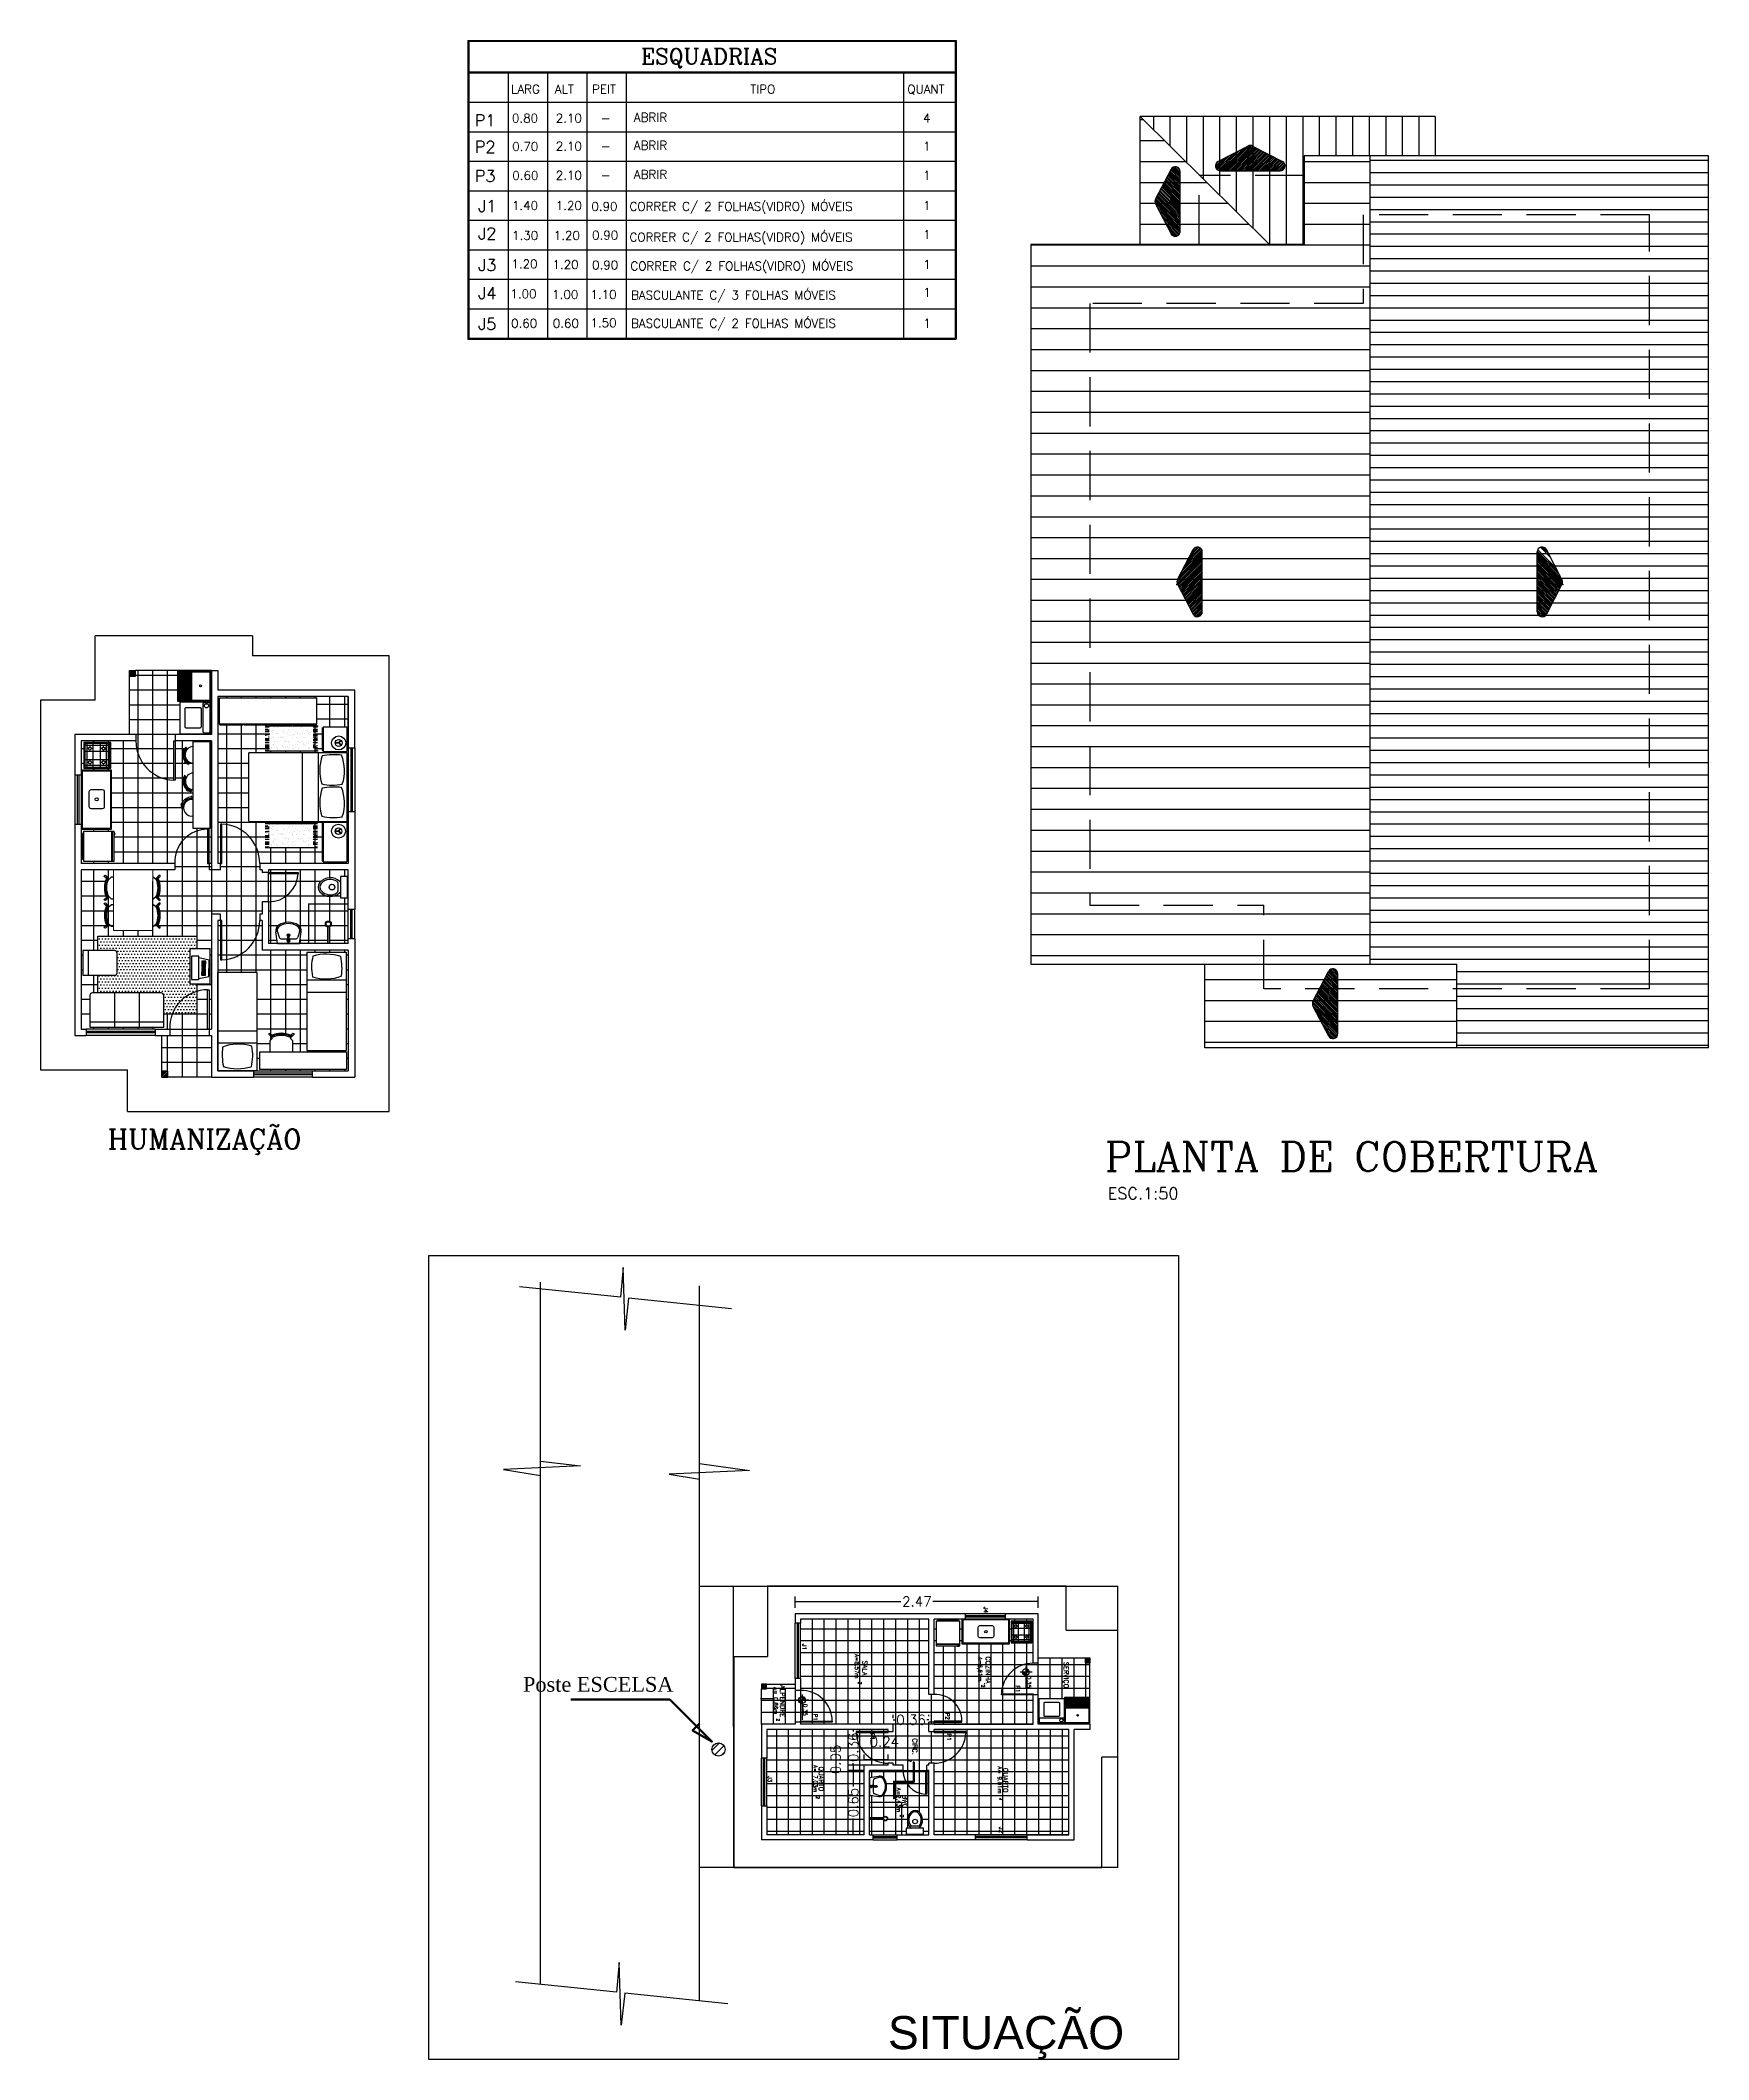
# Model space of a CAD drawing. Extents: x 374.2 to 444.1, y -26.3 to 30.2.
# Drawn here: x 427.09 to 444.05, y -26.32 to -5.78 of the extents above; entities that cross this region are included whole.
import ezdxf
from ezdxf.enums import TextEntityAlignment as Align

# ---------------------------------------------------------------- set-up
doc = ezdxf.new("R2010")
doc.units = 0
doc.header["$LTSCALE"] = 20
doc.header["$MEASUREMENT"] = 0
doc.linetypes.add('DASHED2', pattern=[0.375, 0.25, -0.125])
doc.linetypes.add('HIDDEN2', pattern=[4.7625, 3.175, -1.5875])
doc.layers.get('0').update_dxf_attribs({"linetype": 'CONTINUOUS'})
doc.layers.get('DEFPOINTS').update_dxf_attribs({"linetype": 'CONTINUOUS'})
for name, color, linetype in [('APARELHOS', 244, 'CONTINUOUS'), ('CONCRETO', 5, 'CONTINUOUS'), ('COTA', 244, 'CONTINUOUS'), ('COTAS', 244, 'CONTINUOUS'), ('EQUIPAMENTOS', 1, 'CONTINUOUS'), ('JANELA', 5, 'CONTINUOUS'), ('MADEIRAME', 30, 'CONTINUOUS'), ('MOBIL_I', 13, 'CONTINUOUS'), ('PAREDE', 7, 'CONTINUOUS'), ('PENA01', 2, 'CONTINUOUS'), ('PENA02', 1, 'CONTINUOUS'), ('PENA06', 6, 'CONTINUOUS'), ('PILAR', 1, 'CONTINUOUS'), ('PISO', 30, 'CONTINUOUS'), ('PORTA', 1, 'CONTINUOUS'), ('PORTA2', 30, 'CONTINUOUS'), ('PROJEÇÃO', 30, 'DASHED2'), ('TELHADO', 30, 'CONTINUOUS'), ('TEXTO', 1, 'CONTINUOUS'), ('VISTAL', 30, 'CONTINUOUS'), ('VISTAP', 244, 'CONTINUOUS')]:
    doc.layers.add(name, color=color, linetype=linetype)
doc.layers.add('Indicações', color=7, linetype='CONTINUOUS', lineweight=50)
doc.layers.add('Mobilia', color=201, linetype='CONTINUOUS', lineweight=0)
doc.styles.add('ROMANC', font='ROMANC.SHX')
doc.styles.add('ROMANT', font='arial.ttf')
doc.styles.get("Standard").update_dxf_attribs({"font": 'ISOCP'})
doc.dimstyles.get("Standard").update_dxf_attribs({"dimtxt": 0.1, "dimasz": 0.18, "dimexe": 0.05, "dimexo": 0.0625, "dimgap": 0.01, "dimtad": 0, "dimzin": 0, "dimdsep": 46, "dimtxsty": 'ROMANC', "dimblk1": 'NONE', "dimblk2": 'NONE', "dimsah": 1, "dimcen": 0.09, "dimclrd": 30, "dimclre": 30, "dimadec": 0, "dimazin": 0, "dimtfac": 1, "dimtdec": 4, "dimtofl": 0, "dimtmove": 1, "dimatfit": 3, "dimldrblk": 'NONE', "dimfxl": 1, "dimtolj": 1, "dimtzin": 0, "dimarcsym": 0})
pattern_1 = [(0, (210.802932, -20.512293), (0.015625, 0.03125), [0, -0.03125])]

msp = doc.modelspace()

# ---------------------------------------------------------------- texts
at = {"layer": 'Indicações', "insert": (432.001, -22.424), "char_height": 0.15, "width": 2.98886, "attachment_point": 1}
msp.add_mtext('{\\fTimes New Roman|b0|i0|c0|p18;Poste ESCELSA}', dxfattribs=at)
at = {"layer": 'PENA06', "color": 6, "style": 'ROMANT'}
msp.add_text('SITUAÇÃO', height=0.3364, dxfattribs=at).set_placement((435.711, -26.209))
at = {"layer": 'TEXTO', "color": 1, "ltscale": 0.3, "style": 'ROMANC'}
msp.add_text('ESQUADRIAS', height=0.16, dxfattribs=at).set_placement((434.586, -6.024), align=Align.RIGHT)
for s, height, p in [('LARG', 0.0885, (431.88, -6.322)), ('ALT', 0.0885, (432.325, -6.322)), ('PEIT', 0.0885, (432.703, -6.322)), ('TIPO', 0.0885, (434.312, -6.322)), ('QUANT', 0.0885, (435.908, -6.322)), ('P1', 0.12, (431.511, -6.655)), ('0.80', 0.0885, (431.889, -6.617)), ('2.10', 0.0885, (432.334, -6.617)), ('ABRIR', 0.0885, (433.129, -6.608)), ('4', 0.0885, (436.069, -6.617)), ('-', 0.0885, (432.792, -6.617)), ('P2', 0.12, (431.511, -6.924)), ('0.70', 0.0885, (431.891, -6.904)), ('2.10', 0.0885, (432.334, -6.901)), ('-', 0.0885, (432.792, -6.901)), ('ABRIR', 0.0885, (433.129, -6.893)), ('1', 0.0885, (436.069, -6.901)), ('P3', 0.12, (431.511, -7.22)), ('0.60', 0.0885, (431.892, -7.199)), ('2.10', 0.0885, (432.334, -7.198)), ('-', 0.0885, (432.792, -7.198)), ('ABRIR', 0.0885, (433.129, -7.189)), ('1', 0.0885, (436.069, -7.198)), ('J1', 0.12, (431.545, -7.527)), ('1.40', 0.0885, (431.889, -7.505)), ('1.20', 0.0885, (432.334, -7.505)), ('0.90', 0.0885, (432.696, -7.514)), ('CORRER C/ 2 FOLHAS(VIDRO) MÓVEIS', 0.08847, (433.084, -7.514)), ('1', 0.0885, (436.069, -7.505)), ('J2', 0.12, (431.545, -7.806)), ('1.30', 0.0885, (431.89, -7.809)), ('1.20', 0.0885, (432.314, -7.809)), ('0.90', 0.0885, (432.703, -7.807)), ('CORRER C/ 2 FOLHAS(VIDRO) MÓVEIS', 0.08847, (433.084, -7.827)), ('1', 0.0885, (436.069, -7.801)), ('J3', 0.12, (431.545, -8.126)), ('CORRER C/ 2 FOLHAS(VIDRO) MÓVEIS', 0.08847, (433.093, -8.12)), ('1.20', 0.0885, (431.883, -8.099)), ('1.20', 0.0885, (432.301, -8.106)), ('0.90', 0.0885, (432.703, -8.11)), ('1', 0.0885, (436.07, -8.104)), ('J4', 0.12, (431.545, -8.412)), ('1.00', 0.0885, (431.873, -8.402)), ('1.00', 0.0885, (432.298, -8.409)), ('1.10', 0.0885, (432.687, -8.41)), ('BASCULANTE C/ 3 FOLHAS MÓVEIS', 0.08847, (433.1, -8.416)), ('1', 0.0885, (436.07, -8.388)), ('J5', 0.12, (431.545, -8.725)), ('0.60', 0.0885, (431.88, -8.703)), ('0.60', 0.0885, (432.304, -8.703)), ('1.50', 0.0885, (432.687, -8.698)), ('BASCULANTE C/ 2 FOLHAS MÓVEIS', 0.08847, (433.1, -8.703)), ('1', 0.0885, (436.07, -8.703)), ('ESC.1:50', 0.12, (437.945, -17.566))]:
    msp.add_text(s, height=height, dxfattribs=at).set_placement(p)
at = {"layer": 'TEXTO', "color": 7, "linetype": 'Continuous', "lineweight": 25, "style": 'ROMANC'}
msp.add_text('HUMANIZAÇÃO', height=0.2, dxfattribs=at).set_placement((428.765, -16.957), align=Align.MIDDLE)
at = {"layer": 'TEXTO', "color": 5, "ltscale": 0.3, "style": 'ROMANC'}
msp.add_text('PLANTA DE COBERTURA', height=0.3, dxfattribs=at).set_placement((437.917, -17.281))
at = {"layer": 'TEXTO', "color": 1, "ltscale": 0.3, "style": 'ROMANC'}
for s, height, p in [('J4', 0.0404, (436.687, -21.71)), ('J1', 0.0404, (434.843, -22.087)), ('A=8.57m', 0.0404, (435.376, -22.189)), ('SALA', 0.0484, (435.453, -22.258)), ('A= 0.86m', 0.0404, (434.551, -22.527)), ('ALPENDRE', 0.0484, (434.616, -22.507)), ('2', 0.0323, (435.41, -22.472)), ('P1', 0.0404, (437.013, -22.511)), ('2', 0.0323, (434.577, -22.845)), ('P1', 0.0404, (434.955, -22.798)), ('P1', 0.0404, (435.533, -22.994)), ('CIRC.', 0.0484, (435.961, -23.047)), ('A= 7.03m', 0.0404, (434.953, -23.32)), ('QUARTO', 0.0484, (435.009, -23.335)), ('2', 0.0323, (435.918, -23.261)), ('J3', 0.0404, (434.491, -23.431)), ('A=2.43m', 0.0404, (435.801, -23.549)), ('2', 0.0323, (434.983, -23.637)), ('BWC', 0.0484, (435.86, -23.622)), ('2', 0.0323, (435.837, -23.824))]:
    msp.add_text(s, height=height, rotation=270, dxfattribs=at).set_placement(p)
at = {"layer": 'TEXTO', "ltscale": 0.3, "style": 'ROMANC'}
for s, height, p in [('A=6,61m', 0.0404, (436.628, -22.22)), ('COZINHA', 0.0484, (436.706, -22.215)), ('SERVIÇO', 0.0484, (437.5, -22.271)), ('2', 0.0323, (436.663, -22.503)), ('P2', 0.0404, (436.297, -22.789)), ('P1', 0.0404, (436.313, -23)), ('A= 9.01m', 0.0404, (436.827, -23.333)), ('QUARTO', 0.0484, (436.883, -23.349)), ('2', 0.0323, (436.848, -23.651)), ('J2', 0.0404, (436.842, -23.949))]:
    msp.add_text(s, height=height, rotation=270, dxfattribs=at).set_placement(p)
at = {"layer": 'TEXTO', "color": 1, "linetype": 'Continuous', "style": 'ROMANC'}
for p in [(437.125, -22.414), (434.85, -22.698)]:
    msp.add_text('0.35', height=0.0404, rotation=270, dxfattribs=at).set_placement(p)

# ---------------------------------------------------------------- blocks, each defined once
blk = doc.blocks.new('*X61')
at = {"color": 0, "linetype": 'Continuous'}
for p, q in [((422.349, -6.865), (422.462, -6.752)), ((422.349, -6.829), (422.427, -6.752)), ((422.349, -6.794), (422.392, -6.752)), ((422.349, -6.758), (422.356, -6.752)), ((422.378, -6.872), (422.469, -6.78)), ((422.413, -6.872), (422.469, -6.815)), ((422.448, -6.872), (422.469, -6.851))]:
    blk.add_line(p, q, dxfattribs=at)
blk = doc.blocks.new('*X62')
at = {"color": 0, "linetype": 'Continuous'}
for p, q in [((423.009, -15.008), (423.113, -14.904)), ((423.009, -14.973), (423.078, -14.904)), ((423.009, -14.937), (423.043, -14.904)), ((423.029, -15.024), (423.129, -14.923)), ((423.064, -15.024), (423.129, -14.959)), ((423.099, -15.024), (423.129, -14.994))]:
    blk.add_line(p, q, dxfattribs=at)
blk = doc.blocks.new('*X133')
at = {"color": 0}
for p, q in [((19.764, 63.552), (19.764, 63.629)), ((19.818, 63.552), (19.818, 63.629)), ((19.84, 63.552), (19.84, 63.629)), ((19.857, 63.552), (19.857, 63.629)), ((19.871, 63.552), (19.871, 63.629)), ((19.92, 63.552), (19.92, 63.629)), ((19.925, 63.552), (19.925, 63.629)), ((19.963, 63.552), (19.963, 63.629)), ((19.978, 63.552), (19.978, 63.629)), ((20, 63.552), (20, 63.629)), ((20.032, 63.552), (20.032, 63.56)), ((20.07, 63.61), (20.07, 63.629)), ((20.08, 63.552), (20.08, 63.629)), ((20.086, 63.552), (20.086, 63.576)), ((20.139, 63.552), (20.139, 63.629)), ((20.16, 63.552), (20.16, 63.568)), ((20.176, 63.552), (20.176, 63.629)), ((20.193, 63.576), (20.193, 63.629)), ((20.24, 63.552), (20.24, 63.629)), ((20.246, 63.56), (20.246, 63.629)), ((19.764, 62.564), (19.764, 62.616)), ((19.818, 62.564), (19.818, 62.657)), ((19.84, 62.592), (19.84, 62.657)), ((19.857, 62.644), (19.857, 62.657)), ((19.857, 62.564), (19.857, 62.584)), ((19.871, 62.616), (19.871, 62.657)), ((19.92, 62.564), (19.92, 62.657)), ((19.925, 62.6), (19.925, 62.657)), ((19.963, 62.564), (19.963, 62.657)), ((19.978, 62.564), (19.978, 62.657)), ((20, 62.564), (20, 62.64)), ((20.032, 62.564), (20.032, 62.657)), ((20.07, 62.564), (20.07, 62.657)), ((20.08, 62.564), (20.08, 62.657)), ((20.086, 62.564), (20.086, 62.657)), ((20.139, 62.564), (20.139, 62.657)), ((20.16, 62.564), (20.16, 62.657)), ((20.176, 62.564), (20.176, 62.657)), ((20.193, 62.564), (20.193, 62.657)), ((20.24, 62.564), (20.24, 62.657)), ((20.246, 62.564), (20.246, 62.657))]:
    blk.add_line(p, q, dxfattribs=at)
blk = doc.blocks.new('*X132')
at = {"color": 0}
for p, q in [((19.787, 63.585), (19.787, 63.585)), ((19.796, 63.61), (19.796, 63.61)), ((19.941, 63.59), (19.941, 63.59)), ((20.007, 63.575), (20.007, 63.575)), ((20.028, 63.569), (20.028, 63.569)), ((20.031, 63.621), (20.031, 63.621)), ((20.096, 63.595), (20.096, 63.595)), ((20.213, 63.584), (20.213, 63.584)), ((20.25, 63.6), (20.25, 63.6)), ((19.879, 62.642), (19.879, 62.642)), ((19.923, 62.64), (19.923, 62.64)), ((19.932, 62.575), (19.932, 62.575)), ((19.941, 62.571), (19.941, 62.571)), ((19.954, 62.586), (19.954, 62.586)), ((20.018, 62.655), (20.018, 62.655)), ((20.03, 62.572), (20.03, 62.572)), ((20.033, 62.647), (20.033, 62.647)), ((20.129, 62.648), (20.129, 62.648)), ((20.135, 62.607), (20.135, 62.607)), ((20.187, 62.652), (20.187, 62.652)), ((20.23, 62.637), (20.23, 62.637)), ((20.239, 62.579), (20.239, 62.579))]:
    blk.add_line(p, q, dxfattribs=at)
blk = doc.blocks.new('*X131')
at = {"color": 0}
for p, q in [((19.79, 63.375), (19.79, 63.375)), ((19.808, 63.377), (19.808, 63.377)), ((19.81, 63.501), (19.81, 63.501)), ((19.818, 63.436), (19.818, 63.436)), ((19.824, 63.394), (19.824, 63.394)), ((19.828, 63.504), (19.828, 63.504)), ((19.828, 63.255), (19.828, 63.255)), ((19.838, 63.286), (19.838, 63.286)), ((19.869, 63.272), (19.869, 63.272)), ((19.87, 63.477), (19.87, 63.477)), ((19.88, 63.457), (19.88, 63.457)), ((19.894, 63.471), (19.894, 63.471)), ((19.929, 63.414), (19.929, 63.414)), ((19.944, 63.38), (19.944, 63.38)), ((19.951, 63.447), (19.951, 63.447)), ((19.958, 63.541), (19.958, 63.541)), ((20.016, 63.51), (20.016, 63.51)), ((20.021, 63.468), (20.021, 63.468)), ((20.023, 63.277), (20.023, 63.277)), ((20.024, 63.482), (20.024, 63.482)), ((20.028, 63.32), (20.028, 63.32)), ((20.028, 63.3), (20.028, 63.3)), ((20.036, 63.36), (20.036, 63.36)), ((20.044, 63.295), (20.044, 63.295)), ((20.05, 63.253), (20.05, 63.253)), ((20.098, 63.385), (20.098, 63.385)), ((20.101, 63.38), (20.101, 63.38)), ((20.114, 63.395), (20.114, 63.395)), ((20.129, 63.478), (20.129, 63.478)), ((20.151, 63.512), (20.151, 63.512)), ((20.151, 63.263), (20.151, 63.263)), ((20.177, 63.282), (20.177, 63.282)), ((20.178, 63.487), (20.178, 63.487)), ((20.178, 63.464), (20.178, 63.464)), ((20.219, 63.542), (20.219, 63.542)), ((20.229, 63.384), (20.229, 63.384)), ((20.233, 63.433), (20.233, 63.433)), ((20.242, 63.368), (20.242, 63.368)), ((20.247, 63.327), (20.247, 63.327)), ((19.797, 62.955), (19.797, 62.955)), ((19.798, 63.159), (19.798, 63.159)), ((19.8, 63.052), (19.8, 63.052)), ((19.814, 63.067), (19.814, 63.067)), ((19.829, 63.006), (19.829, 63.006)), ((19.847, 63.221), (19.847, 63.221)), ((19.852, 63.179), (19.852, 63.179)), ((19.867, 63.07), (19.867, 63.07)), ((19.872, 63.063), (19.872, 63.063)), ((19.875, 63.005), (19.875, 63.005)), ((19.878, 63.136), (19.878, 63.136)), ((19.88, 62.847), (19.88, 62.847)), ((19.881, 62.964), (19.881, 62.964)), ((19.895, 62.855), (19.895, 62.855)), ((19.93, 63.165), (19.93, 63.165)), ((19.93, 62.915), (19.93, 62.915)), ((19.948, 62.896), (19.948, 62.896)), ((19.951, 63.216), (19.951, 63.216)), ((19.951, 63.198), (19.951, 63.198)), ((19.951, 62.96), (19.951, 62.96)), ((19.952, 63.164), (19.952, 63.164)), ((19.952, 62.949), (19.952, 62.949)), ((19.964, 63.231), (19.964, 63.231)), ((20.021, 62.976), (20.021, 62.976)), ((20.026, 63.068), (20.026, 63.068)), ((20.029, 63.071), (20.029, 63.071)), ((20.034, 62.99), (20.034, 62.99)), ((20.034, 62.852), (20.034, 62.852)), ((20.064, 63.144), (20.064, 63.144)), ((20.073, 63.079), (20.073, 63.079)), ((20.078, 63.038), (20.078, 63.038)), ((20.092, 62.929), (20.092, 62.929)), ((20.098, 63.06), (20.098, 63.06)), ((20.101, 62.864), (20.101, 62.864)), ((20.105, 62.965), (20.105, 62.965)), ((20.106, 63.169), (20.106, 63.169)), ((20.13, 63.229), (20.13, 63.229)), ((20.13, 62.98), (20.13, 62.98)), ((20.152, 63.014), (20.152, 63.014)), ((20.171, 63.14), (20.171, 63.14)), ((20.18, 63.073), (20.18, 63.073)), ((20.185, 63.154), (20.185, 63.154)), ((20.188, 62.857), (20.188, 62.857)), ((20.229, 63.135), (20.229, 63.135)), ((20.23, 62.886), (20.23, 62.886)), ((20.241, 62.899), (20.241, 62.899)), ((20.248, 63.224), (20.248, 63.224)), ((19.798, 62.732), (19.798, 62.732)), ((19.799, 62.745), (19.799, 62.745)), ((19.829, 62.757), (19.829, 62.757)), ((19.871, 62.812), (19.871, 62.812)), ((19.884, 62.826), (19.884, 62.826)), ((19.903, 62.79), (19.903, 62.79)), ((19.909, 62.748), (19.909, 62.748)), ((19.931, 62.666), (19.931, 62.666)), ((19.952, 62.7), (19.952, 62.7)), ((19.954, 62.75), (19.954, 62.75)), ((20.029, 62.821), (20.029, 62.821)), ((20.091, 62.735), (20.091, 62.735)), ((20.105, 62.75), (20.105, 62.75)), ((20.106, 62.822), (20.106, 62.822)), ((20.108, 62.755), (20.108, 62.755)), ((20.121, 62.714), (20.121, 62.714)), ((20.131, 62.731), (20.131, 62.731)), ((20.152, 62.765), (20.152, 62.765)), ((20.168, 62.819), (20.168, 62.819))]:
    blk.add_line(p, q, dxfattribs=at)
blk = doc.blocks.new('*X134')
at = {"color": 0}
for p, q in [((9.321, 5.887), (9.453, 5.887)), ((9.321, 5.875), (9.453, 5.875)), ((9.321, 5.862), (9.453, 5.862)), ((9.321, 5.85), (9.453, 5.85)), ((9.321, 5.837), (9.453, 5.837)), ((9.321, 5.825), (9.453, 5.825)), ((9.472, 5.887), (9.604, 5.887)), ((9.472, 5.875), (9.604, 5.875)), ((9.472, 5.862), (9.604, 5.862)), ((9.472, 5.85), (9.604, 5.85)), ((9.472, 5.837), (9.604, 5.837)), ((9.472, 5.825), (9.604, 5.825))]:
    blk.add_line(p, q, dxfattribs=at)
blk = doc.blocks.new('*X12')
at = {"color": 0}
for p, q in [((193.254, 130.781), (193.275, 130.802)), ((192.924, 130.593), (192.99, 130.658)), ((192.927, 130.578), (193.027, 130.678)), ((192.929, 130.615), (192.953, 130.639)), ((192.933, 130.566), (193.064, 130.697)), ((192.941, 130.557), (193.1, 130.716)), ((192.952, 130.55), (193.137, 130.735)), ((192.965, 130.545), (193.174, 130.754)), ((192.982, 130.544), (193.211, 130.773)), ((192.999, 130.544), (193.247, 130.792)), ((193.017, 130.544), (193.254, 130.781)), ((193.035, 130.544), (193.254, 130.763)), ((193.052, 130.544), (193.254, 130.746)), ((193.07, 130.544), (193.254, 130.728)), ((193.088, 130.544), (193.254, 130.71)), ((193.106, 130.544), (193.254, 130.693)), ((193.123, 130.544), (193.254, 130.675)), ((193.141, 130.544), (193.254, 130.657)), ((193.159, 130.544), (193.254, 130.64)), ((193.176, 130.544), (193.254, 130.622)), ((193.194, 130.544), (193.254, 130.604)), ((193.254, 130.763), (193.279, 130.788)), ((193.254, 130.746), (193.279, 130.771)), ((193.254, 130.728), (193.279, 130.753)), ((193.254, 130.71), (193.279, 130.735)), ((193.254, 130.693), (193.279, 130.718)), ((193.254, 130.675), (193.279, 130.7)), ((193.254, 130.657), (193.279, 130.682)), ((193.254, 130.64), (193.279, 130.665)), ((193.254, 130.622), (193.279, 130.647)), ((193.254, 130.604), (193.279, 130.629)), ((193.254, 130.587), (193.279, 130.612)), ((193.279, 130.788), (193.291, 130.801)), ((193.279, 130.771), (193.304, 130.796)), ((193.279, 130.753), (193.316, 130.79)), ((193.279, 130.735), (193.327, 130.784)), ((193.279, 130.718), (193.339, 130.778)), ((193.279, 130.7), (193.35, 130.771)), ((193.279, 130.682), (193.362, 130.765)), ((193.279, 130.665), (193.374, 130.759)), ((193.279, 130.647), (193.385, 130.753)), ((193.279, 130.629), (193.397, 130.747)), ((193.279, 130.612), (193.409, 130.741)), ((193.279, 130.594), (193.42, 130.735)), ((193.279, 130.576), (193.432, 130.729)), ((193.279, 130.558), (193.444, 130.723)), ((193.282, 130.544), (193.455, 130.717)), ((193.3, 130.544), (193.467, 130.711)), ((193.318, 130.544), (193.478, 130.705)), ((193.335, 130.544), (193.49, 130.699)), ((193.353, 130.544), (193.502, 130.693)), ((193.371, 130.544), (193.513, 130.687)), ((193.388, 130.544), (193.525, 130.681)), ((193.406, 130.544), (193.537, 130.675)), ((193.424, 130.544), (193.548, 130.669)), ((193.441, 130.544), (193.56, 130.663)), ((193.459, 130.544), (193.572, 130.657)), ((193.477, 130.544), (193.583, 130.651)), ((193.494, 130.544), (193.595, 130.645)), ((193.512, 130.544), (193.606, 130.639)), ((193.53, 130.544), (193.617, 130.631)), ((193.547, 130.544), (193.625, 130.622)), ((193.565, 130.544), (193.631, 130.61)), ((193.212, 130.544), (193.254, 130.587)), ((193.229, 130.544), (193.254, 130.569)), ((193.247, 130.544), (193.254, 130.551)), ((193.254, 130.569), (193.279, 130.594)), ((193.254, 130.551), (193.279, 130.576)), ((193.265, 130.544), (193.279, 130.558)), ((193.583, 130.544), (193.634, 130.595)), ((193.606, 130.549), (193.628, 130.572))]:
    blk.add_line(p, q, dxfattribs=at)
blk = doc.blocks.new('*X64')
at = {"color": 0, "linetype": 'Continuous'}
for p, q in [((452.008, -14.025), (454.568, -14.025)), ((452.008, -14.238), (454.568, -14.238)), ((452.008, -14.45), (454.568, -14.45)), ((452.008, -14.662), (454.568, -14.662))]:
    blk.add_line(p, q, dxfattribs=at)
blk = doc.blocks.new('*X80')
at = {"color": 0, "linetype": 'Continuous'}
for p, q in [((440.609, -7), (444.054, -7)), ((440.609, -7.125), (444.054, -7.125)), ((440.609, -7.25), (444.054, -7.25)), ((440.609, -7.375), (444.054, -7.375)), ((440.609, -7.5), (444.054, -7.5)), ((440.609, -7.625), (444.054, -7.625)), ((440.609, -7.75), (444.054, -7.75)), ((440.609, -7.875), (444.054, -7.875)), ((440.609, -8), (444.054, -8)), ((440.609, -8.125), (444.054, -8.125)), ((440.609, -8.25), (444.054, -8.25)), ((440.609, -8.375), (444.054, -8.375)), ((440.609, -8.5), (444.054, -8.5)), ((440.609, -8.625), (444.054, -8.625)), ((440.609, -8.75), (444.054, -8.75)), ((440.609, -8.875), (444.054, -8.875)), ((440.609, -9), (444.054, -9)), ((440.609, -9.125), (444.054, -9.125)), ((440.609, -9.25), (444.054, -9.25)), ((440.609, -9.375), (444.054, -9.375)), ((440.609, -9.5), (444.054, -9.5)), ((440.609, -9.625), (444.054, -9.625)), ((440.609, -9.75), (444.054, -9.75)), ((440.609, -9.875), (444.054, -9.875)), ((440.609, -10), (444.054, -10)), ((440.609, -10.125), (444.054, -10.125)), ((440.609, -10.25), (444.054, -10.25)), ((440.609, -10.375), (444.054, -10.375)), ((440.609, -10.5), (444.054, -10.5)), ((440.609, -10.625), (444.054, -10.625)), ((440.609, -10.75), (444.054, -10.75)), ((440.609, -10.875), (444.054, -10.875)), ((440.609, -11), (444.054, -11)), ((440.609, -11.125), (444.054, -11.125)), ((440.609, -11.25), (444.054, -11.25)), ((440.609, -11.375), (444.054, -11.375)), ((440.609, -11.5), (444.054, -11.5)), ((440.609, -11.625), (444.054, -11.625)), ((440.609, -11.75), (444.054, -11.75)), ((440.609, -11.875), (444.054, -11.875)), ((440.609, -12), (444.054, -12)), ((440.609, -12.125), (444.054, -12.125)), ((440.609, -12.25), (444.054, -12.25)), ((440.609, -12.375), (444.054, -12.375)), ((440.609, -12.5), (444.054, -12.5)), ((440.609, -12.625), (444.054, -12.625)), ((440.609, -12.75), (444.054, -12.75)), ((440.609, -12.875), (444.054, -12.875)), ((440.609, -13), (444.054, -13)), ((440.609, -13.125), (444.054, -13.125)), ((440.609, -13.25), (444.054, -13.25)), ((440.609, -13.375), (444.054, -13.375)), ((440.609, -13.5), (444.054, -13.5)), ((440.609, -13.625), (444.054, -13.625)), ((440.609, -13.75), (444.054, -13.75)), ((440.609, -13.875), (444.054, -13.875)), ((440.609, -14), (444.054, -14)), ((440.609, -14.125), (444.054, -14.125)), ((440.609, -14.25), (444.054, -14.25)), ((440.609, -14.375), (444.054, -14.375)), ((440.609, -14.5), (444.054, -14.5)), ((440.609, -14.625), (444.054, -14.625)), ((440.609, -14.75), (444.054, -14.75)), ((440.609, -14.875), (444.054, -14.875)), ((440.609, -15), (444.054, -15)), ((440.609, -15.125), (444.054, -15.125)), ((441.494, -15.25), (444.054, -15.25)), ((441.494, -15.375), (444.054, -15.375)), ((441.494, -15.5), (444.054, -15.5)), ((441.494, -15.625), (444.054, -15.625)), ((441.494, -15.75), (444.054, -15.75)), ((441.494, -15.875), (444.054, -15.875)), ((441.494, -16), (444.054, -16))]:
    blk.add_line(p, q, dxfattribs=at)
blk = doc.blocks.new('*X81')
at = {"color": 0, "linetype": 'Continuous'}
for p, q in [((438.274, -6.587), (438.308, -6.587)), ((438.274, -6.8), (438.523, -6.8)), ((438.274, -7.013), (438.738, -7.013)), ((438.274, -7.225), (438.953, -7.225)), ((438.274, -7.437), (439.168, -7.437)), ((438.274, -7.65), (439.382, -7.65))]:
    blk.add_line(p, q, dxfattribs=at)
blk = doc.blocks.new('*X82')
at = {"color": 0, "linetype": 'Continuous'}
for p, q in [((438.413, -6.691), (438.413, -6.554)), ((438.581, -6.858), (438.581, -6.554)), ((438.75, -7.024), (438.75, -6.554)), ((438.919, -7.191), (438.919, -6.554)), ((439.087, -7.358), (439.087, -6.554)), ((439.256, -7.525), (439.256, -6.554)), ((439.425, -7.692), (439.425, -6.554)), ((439.594, -7.857), (439.594, -6.554)), ((439.762, -7.857), (439.762, -6.554)), ((439.931, -7.857), (439.931, -6.554)), ((440.1, -6.957), (440.1, -6.554)), ((440.269, -6.957), (440.269, -6.554)), ((440.437, -6.957), (440.437, -6.554)), ((440.606, -6.957), (440.606, -6.554)), ((440.775, -6.957), (440.775, -6.554)), ((440.944, -6.957), (440.944, -6.554)), ((441.113, -6.957), (441.113, -6.554))]:
    blk.add_line(p, q, dxfattribs=at)
blk = doc.blocks.new('*X83')
at = {"color": 0, "linetype": 'Continuous'}
for p, q in [((439.944, -7.012), (440.609, -7.012)), ((439.944, -7.225), (440.609, -7.225)), ((439.944, -7.438), (440.609, -7.438)), ((439.944, -7.65), (440.609, -7.65)), ((437.164, -7.862), (440.609, -7.862)), ((437.164, -8.075), (440.609, -8.075)), ((437.164, -8.287), (440.609, -8.287)), ((437.164, -8.5), (440.609, -8.5)), ((437.164, -8.712), (440.609, -8.712)), ((437.164, -8.925), (440.609, -8.925)), ((437.164, -9.137), (440.609, -9.137)), ((437.164, -9.35), (440.609, -9.35)), ((437.164, -9.562), (440.609, -9.562)), ((437.164, -9.775), (440.609, -9.775)), ((437.164, -9.987), (440.609, -9.987)), ((437.164, -10.2), (440.609, -10.2)), ((437.164, -10.412), (440.609, -10.412)), ((437.164, -10.625), (440.609, -10.625)), ((437.164, -10.838), (440.609, -10.838)), ((437.164, -11.05), (440.609, -11.05)), ((437.164, -11.262), (440.609, -11.262)), ((437.164, -11.475), (440.609, -11.475)), ((437.164, -11.688), (440.609, -11.688)), ((437.164, -11.9), (440.609, -11.9)), ((437.164, -12.113), (440.609, -12.113)), ((437.164, -12.325), (440.609, -12.325)), ((437.164, -12.537), (440.609, -12.537)), ((437.164, -12.75), (440.609, -12.75)), ((437.164, -12.963), (440.609, -12.963)), ((437.164, -13.175), (440.609, -13.175)), ((437.164, -13.387), (440.609, -13.387)), ((437.164, -13.6), (440.609, -13.6)), ((437.164, -13.812), (440.609, -13.812)), ((437.164, -14.025), (440.609, -14.025)), ((437.164, -14.238), (440.609, -14.238)), ((437.164, -14.45), (440.609, -14.45)), ((437.164, -14.662), (440.609, -14.662)), ((437.164, -14.875), (440.609, -14.875)), ((437.164, -15.088), (440.609, -15.088))]:
    blk.add_line(p, q, dxfattribs=at)
blk = doc.blocks.new('*X140')
at = {"color": 0, "linetype": 'Continuous'}
for p, q in [((422.618, -8.364), (422.699, -8.282)), ((422.621, -8.343), (422.678, -8.286)), ((422.632, -8.368), (422.703, -8.296)), ((422.649, -8.368), (422.703, -8.314)), ((422.667, -8.368), (422.703, -8.332)), ((422.685, -8.368), (422.703, -8.349)), ((422.702, -8.368), (422.703, -8.367)), ((422.703, -8.385), (422.72, -8.368)), ((422.703, -8.402), (422.738, -8.368)), ((422.703, -8.42), (422.755, -8.368)), ((422.703, -8.438), (422.773, -8.368)), ((422.705, -8.453), (422.788, -8.37)), ((422.726, -8.45), (422.785, -8.391))]:
    blk.add_line(p, q, dxfattribs=at)
blk = doc.blocks.new('*D143')
at = {"layer": 'COTAS', "color": 30, "linetype": 'Continuous', "lineweight": -2, "transparency": 16777216}
for p, q in [((434.769, -21.721), (434.769, -21.607)), ((434.769, -21.657), (435.842, -21.657)), ((437.24, -21.657), (436.167, -21.657)), ((437.24, -21.721), (437.24, -21.607))]:
    blk.add_line(p, q, dxfattribs=at)
at = {"layer": 'DEFPOINTS', "color": 0, "linetype": 'Continuous', "transparency": 16777216}
for p in [(437.24, -21.657), (434.769, -21.783), (437.24, -21.783)]:
    blk.add_point(p, dxfattribs=at)
at = {"layer": 'COTAS', "color": 0, "linetype": 'Continuous', "transparency": 16777216, "insert": (436.005, -21.657), "char_height": 0.1, "attachment_point": 5, "style": 'ROMANC'}
blk.add_mtext('\\A1;2.47', dxfattribs=at)
blk = doc.blocks.new('_NONE')
at = {"color": 0, "linetype": 'ByBlock'}
blk.add_circle((0, 0), 0.25, dxfattribs=at)
blk = doc.blocks.new('*D144')
at = {"layer": 'COTAS', "color": 30, "linetype": 'Continuous', "lineweight": -2, "transparency": 16777216}
for p, q in [((435.649, -22.958), (435.309, -22.958)), ((435.359, -22.958), (435.359, -22.977)), ((435.649, -23.321), (435.309, -23.321)), ((435.359, -23.321), (435.359, -23.302))]:
    blk.add_line(p, q, dxfattribs=at)
at = {"layer": 'DEFPOINTS', "color": 0, "linetype": 'Continuous', "transparency": 16777216}
for p in [(435.712, -22.958), (435.359, -23.321), (435.712, -23.321)]:
    blk.add_point(p, dxfattribs=at)
at = {"layer": 'COTAS', "color": 0, "linetype": 'Continuous', "transparency": 16777216, "insert": (435.359, -23.14), "char_height": 0.1, "attachment_point": 5, "rotation": 90, "style": 'ROMANC'}
blk.add_mtext('\\A1;0.36', dxfattribs=at)
blk = doc.blocks.new('*D145')
at = {"layer": 'COTAS', "color": 30, "linetype": 'Continuous', "lineweight": -2, "transparency": 16777216}
for p, q in [((435.459, -23.374), (435.309, -23.374)), ((435.359, -23.321), (435.359, -23.374))]:
    blk.add_line(p, q, dxfattribs=at)
at = {"layer": 'DEFPOINTS', "color": 0, "linetype": 'Continuous', "transparency": 16777216}
for p in [(435.359, -23.374), (435.522, -23.374), (435.712, -23.321)]:
    blk.add_point(p, dxfattribs=at)
at = {"layer": 'COTAS', "color": 0, "linetype": 'Continuous', "transparency": 16777216, "insert": (435.179, -23.263), "char_height": 0.1, "attachment_point": 5, "rotation": 90, "style": 'ROMANC'}
blk.add_mtext('\\A1;0.05', dxfattribs=at)
blk = doc.blocks.new('*D146')
at = {"layer": 'COTAS', "color": 30, "linetype": 'Continuous', "lineweight": -2, "transparency": 16777216}
for p, q in [((435.359, -23.374), (435.359, -23.538)), ((435.359, -24.028), (435.359, -23.863)), ((435.407, -24.028), (435.309, -24.028))]:
    blk.add_line(p, q, dxfattribs=at)
at = {"layer": 'DEFPOINTS', "color": 0, "linetype": 'Continuous', "transparency": 16777216}
for p in [(435.522, -23.374), (435.359, -24.028), (435.469, -24.028)]:
    blk.add_point(p, dxfattribs=at)
at = {"layer": 'COTAS', "color": 0, "linetype": 'Continuous', "transparency": 16777216, "insert": (435.359, -23.701), "char_height": 0.1, "attachment_point": 5, "rotation": 90, "style": 'ROMANC'}
blk.add_mtext('\\A1;0.65', dxfattribs=at)
blk = doc.blocks.new('*D147')
at = {"layer": 'COTAS', "color": 30, "linetype": 'Continuous', "lineweight": -2, "transparency": 16777216}
for p, q in [((435.764, -22.843), (435.764, -22.81)), ((435.764, -22.86), (435.783, -22.86)), ((436.127, -22.86), (436.108, -22.86)), ((436.127, -22.823), (436.127, -22.81))]:
    blk.add_line(p, q, dxfattribs=at)
at = {"layer": 'DEFPOINTS', "color": 0, "linetype": 'Continuous', "transparency": 16777216}
for p in [(435.764, -22.905), (436.127, -22.86), (436.127, -22.885)]:
    blk.add_point(p, dxfattribs=at)
at = {"layer": 'COTAS', "color": 0, "linetype": 'Continuous', "transparency": 16777216, "insert": (435.946, -22.86), "char_height": 0.1, "attachment_point": 5, "style": 'ROMANC'}
blk.add_mtext('\\A1;0.36', dxfattribs=at)
blk = doc.blocks.new('*D148')
at = {"layer": 'COTAS', "color": 30, "linetype": 'Continuous', "lineweight": -2, "transparency": 16777216}
for p, q in [((435.469, -23.259), (435.469, -23.213)), ((435.469, -23.263), (435.712, -23.263)), ((435.712, -23.259), (435.712, -23.213))]:
    blk.add_line(p, q, dxfattribs=at)
at = {"layer": 'DEFPOINTS', "color": 0, "linetype": 'Continuous', "transparency": 16777216}
for p in [(435.469, -23.321), (435.712, -23.263), (435.712, -23.321)]:
    blk.add_point(p, dxfattribs=at)
at = {"layer": 'COTAS', "color": 0, "linetype": 'Continuous', "transparency": 16777216, "insert": (435.675, -23.083), "char_height": 0.1, "attachment_point": 5, "style": 'ROMANC'}
blk.add_mtext('\\A1;0.24', dxfattribs=at)
blk = doc.blocks.new('*X141')
at = {"color": 0, "linetype": 'Continuous'}
for p, q in [((422.349, -6.865), (422.462, -6.752)), ((422.349, -6.829), (422.427, -6.752)), ((422.349, -6.794), (422.392, -6.752)), ((422.349, -6.758), (422.356, -6.752)), ((422.378, -6.872), (422.469, -6.78)), ((422.413, -6.872), (422.469, -6.815)), ((422.448, -6.872), (422.469, -6.851))]:
    blk.add_line(p, q, dxfattribs=at)
blk = doc.blocks.new('*X142')
at = {"color": 0, "linetype": 'Continuous'}
for p, q in [((423.009, -15.008), (423.113, -14.904)), ((423.009, -14.973), (423.078, -14.904)), ((423.009, -14.937), (423.043, -14.904)), ((423.029, -15.024), (423.129, -14.923)), ((423.064, -15.024), (423.129, -14.959)), ((423.099, -15.024), (423.129, -14.994))]:
    blk.add_line(p, q, dxfattribs=at)
blk = doc.blocks.new('*X139')
at = {"color": 0, "linetype": 'Continuous'}
for p, q in [((217.21, -877.821), (217.294, -877.736)), ((217.21, -877.819), (217.292, -877.737)), ((217.21, -877.817), (217.291, -877.737)), ((217.21, -877.816), (217.289, -877.737)), ((217.21, -877.814), (217.287, -877.737)), ((217.21, -877.812), (217.285, -877.737)), ((217.21, -877.81), (217.283, -877.737)), ((217.211, -877.822), (217.295, -877.737)), ((217.211, -877.807), (217.281, -877.738)), ((217.211, -877.805), (217.278, -877.738)), ((217.212, -877.822), (217.295, -877.739)), ((217.212, -877.803), (217.276, -877.739)), ((217.212, -877.801), (217.274, -877.739)), ((217.213, -877.798), (217.271, -877.74)), ((217.214, -877.822), (217.295, -877.741)), ((217.214, -877.796), (217.269, -877.741)), ((217.215, -877.793), (217.266, -877.741)), ((217.216, -877.822), (217.295, -877.743)), ((217.216, -877.79), (217.263, -877.743)), ((217.217, -877.787), (217.26, -877.744)), ((217.218, -877.822), (217.295, -877.744)), ((217.219, -877.784), (217.257, -877.745)), ((217.219, -877.822), (217.295, -877.746)), ((217.22, -877.78), (217.253, -877.747)), ((217.221, -877.822), (217.295, -877.748)), ((217.223, -877.822), (217.295, -877.75)), ((217.223, -877.776), (217.249, -877.75)), ((217.225, -877.822), (217.295, -877.752)), ((217.226, -877.822), (217.295, -877.753)), ((217.227, -877.77), (217.243, -877.754)), ((217.228, -877.822), (217.295, -877.755)), ((217.23, -877.822), (217.295, -877.757)), ((217.232, -877.822), (217.295, -877.759)), ((217.234, -877.822), (217.295, -877.76)), ((217.235, -877.822), (217.295, -877.762)), ((217.237, -877.822), (217.295, -877.764)), ((217.239, -877.822), (217.295, -877.766)), ((217.241, -877.822), (217.295, -877.767)), ((217.242, -877.822), (217.295, -877.769)), ((217.244, -877.822), (217.295, -877.771)), ((217.246, -877.822), (217.295, -877.773)), ((217.248, -877.822), (217.295, -877.775)), ((217.249, -877.822), (217.295, -877.776)), ((217.251, -877.822), (217.295, -877.778)), ((217.253, -877.822), (217.295, -877.78)), ((217.255, -877.822), (217.295, -877.782)), ((217.257, -877.822), (217.295, -877.783)), ((217.258, -877.822), (217.295, -877.785)), ((217.26, -877.822), (217.295, -877.787)), ((217.262, -877.822), (217.295, -877.789)), ((217.264, -877.822), (217.295, -877.79)), ((217.265, -877.822), (217.295, -877.792)), ((217.267, -877.822), (217.295, -877.794)), ((217.269, -877.822), (217.295, -877.796)), ((217.271, -877.822), (217.295, -877.798)), ((217.272, -877.822), (217.295, -877.799)), ((217.274, -877.822), (217.295, -877.801)), ((217.276, -877.822), (217.295, -877.803)), ((217.278, -877.822), (217.295, -877.805)), ((217.279, -877.822), (217.295, -877.806)), ((217.281, -877.822), (217.295, -877.808)), ((217.283, -877.822), (217.295, -877.81)), ((217.285, -877.822), (217.295, -877.812)), ((217.287, -877.822), (217.295, -877.813)), ((217.288, -877.822), (217.295, -877.815)), ((217.29, -877.822), (217.295, -877.817)), ((217.292, -877.822), (217.295, -877.819)), ((217.294, -877.822), (217.295, -877.821)), ((217.295, -877.822), (217.295, -877.822)), ((217.295, -877.824), (217.297, -877.822)), ((217.295, -877.826), (217.299, -877.822)), ((217.295, -877.828), (217.301, -877.822)), ((217.295, -877.829), (217.302, -877.822)), ((217.295, -877.831), (217.304, -877.822)), ((217.295, -877.833), (217.306, -877.822)), ((217.295, -877.835), (217.308, -877.822)), ((217.295, -877.836), (217.31, -877.822)), ((217.295, -877.838), (217.311, -877.822)), ((217.295, -877.84), (217.313, -877.822)), ((217.295, -877.842), (217.315, -877.822)), ((217.295, -877.843), (217.317, -877.822)), ((217.295, -877.845), (217.318, -877.822)), ((217.295, -877.847), (217.32, -877.822)), ((217.295, -877.849), (217.322, -877.822)), ((217.295, -877.851), (217.324, -877.822)), ((217.295, -877.852), (217.325, -877.822)), ((217.295, -877.854), (217.327, -877.822)), ((217.295, -877.856), (217.329, -877.822)), ((217.295, -877.858), (217.331, -877.822)), ((217.295, -877.859), (217.333, -877.822)), ((217.295, -877.861), (217.334, -877.822)), ((217.295, -877.863), (217.336, -877.822)), ((217.295, -877.865), (217.338, -877.822)), ((217.295, -877.866), (217.34, -877.822)), ((217.295, -877.868), (217.341, -877.822)), ((217.295, -877.87), (217.343, -877.822)), ((217.295, -877.872), (217.345, -877.822)), ((217.295, -877.874), (217.347, -877.822)), ((217.295, -877.875), (217.348, -877.822)), ((217.295, -877.877), (217.35, -877.822)), ((217.295, -877.879), (217.352, -877.822)), ((217.295, -877.881), (217.354, -877.822)), ((217.295, -877.882), (217.355, -877.822)), ((217.295, -877.884), (217.357, -877.822)), ((217.295, -877.886), (217.359, -877.822)), ((217.295, -877.888), (217.361, -877.822)), ((217.295, -877.889), (217.363, -877.822)), ((217.295, -877.891), (217.364, -877.822)), ((217.295, -877.893), (217.366, -877.822)), ((217.295, -877.895), (217.368, -877.822)), ((217.295, -877.897), (217.37, -877.822)), ((217.295, -877.898), (217.371, -877.822)), ((217.295, -877.9), (217.373, -877.822)), ((217.295, -877.902), (217.375, -877.822)), ((217.295, -877.904), (217.377, -877.822)), ((217.295, -877.905), (217.378, -877.822)), ((217.295, -877.907), (217.38, -877.822)), ((217.297, -877.907), (217.38, -877.823)), ((217.298, -877.907), (217.38, -877.825)), ((217.3, -877.907), (217.38, -877.827)), ((217.302, -877.907), (217.38, -877.829)), ((217.304, -877.907), (217.38, -877.831)), ((217.306, -877.907), (217.38, -877.833)), ((217.308, -877.906), (217.379, -877.835)), ((217.31, -877.906), (217.379, -877.837)), ((217.313, -877.906), (217.379, -877.839)), ((217.315, -877.905), (217.378, -877.842)), ((217.317, -877.904), (217.378, -877.844)), ((217.32, -877.904), (217.377, -877.847)), ((217.322, -877.903), (217.376, -877.849)), ((217.325, -877.902), (217.375, -877.852)), ((217.328, -877.901), (217.374, -877.855)), ((217.331, -877.899), (217.373, -877.858)), ((217.335, -877.898), (217.371, -877.861)), ((217.339, -877.895), (217.369, -877.865)), ((217.343, -877.892), (217.365, -877.87)), ((217.351, -877.886), (217.359, -877.878))]:
    blk.add_line(p, q, dxfattribs=at)

# ---------------------------------------------------------------- dimensions: what is measured, and where the dimension line sits
at = {"layer": 'COTAS', "linetype": 'Continuous'}
for base, p1, p2, picture, middle in [((437.24, -21.657), (434.769, -21.783), (437.24, -21.783), '*D143', (436.005, -21.657)), ((436.127, -22.86), (435.764, -22.905), (436.127, -22.885), '*D147', (435.946, -22.86)), ((435.712, -23.263), (435.469, -23.321), (435.712, -23.321), '*D148', (435.675, -23.083))]:
    dim = msp.add_linear_dim(base=base, p1=p1, p2=p2, dimstyle='Standard', dxfattribs=at)
    dim.commit()
    dim.dimension.update_dxf_attribs({"geometry": picture, "text_midpoint": middle})
dim = msp.add_linear_dim(base=(435.359, -23.321), p1=(435.712, -22.958), p2=(435.712, -23.321), angle=270, dimstyle='Standard', dxfattribs=at)
dim.commit()
dim.dimension.update_dxf_attribs({"geometry": '*D144', "text_midpoint": (435.359, -23.14)})
for base, p1, p2, picture, middle in [((435.359, -23.374), (435.712, -23.321), (435.522, -23.374), '*D145', (435.179, -23.263)), ((435.359, -24.028), (435.522, -23.374), (435.469, -24.028), '*D146', (435.359, -23.701))]:
    dim = msp.add_linear_dim(base=base, p1=p1, p2=p2, angle=270, dimstyle='Standard', override={"dimse1": 1}, dxfattribs=at)
    dim.commit()
    dim.dimension.update_dxf_attribs({"geometry": picture, "text_midpoint": middle})

# ---------------------------------------------------------------- hatches: boundary and pattern name
h = msp.add_hatch()
h.set_pattern_fill('ANSI31', color=256, scale=0.403645, style=0)
h.set_pattern_definition([(45, (407.81703, -32.08147), (-0.03567754, 0.03567754), [])])
h.paths.add_polyline_path([(434.055, -23.161, 1), (433.921, -23.161, 1)])
at = {"layer": 'MADEIRAME', "linetype": 'Continuous'}
h = msp.add_hatch(dxfattribs=at)
h.set_pattern_fill('DOTS', color=30, scale=0.5, style=0)
h.set_pattern_definition(pattern_1)
h.paths.add_polyline_path([(428.685, -14.892), (427.678, -14.892), (427.678, -15.038), (427.85, -15.038, -0.414214), (427.875, -15.063), (427.875, -15.263, -0.414214), (427.85, -15.288), (427.678, -15.288), (427.678, -15.467), (428.323, -15.467, -0.414214), (428.348, -15.492), (428.348, -15.685), (428.434, -15.685, -0.234801), (428.685, -15.451), (428.685, -15.377), (428.618, -15.377), (428.618, -15.016), (428.685, -15.016)])
h = msp.add_hatch(dxfattribs=at)
h.set_pattern_fill('DOTS', color=30, scale=0.5, style=0)
h.set_pattern_definition(pattern_1)
h.paths.add_polyline_path([(428.685, -15.451, 0.234801), (428.434, -15.685), (428.685, -15.685)])

# ---------------------------------------------------------------- linework, layer by layer
for p, q in [((428.649, -13.797), (428.649, -12.911)), ((428.649, -12.911), (428.818, -12.911)), ((428.553, -12.999), (428.547, -12.996)), ((428.557, -12.991), (428.552, -12.988)), ((428.565, -13.115), (428.561, -13.119)), ((428.574, -13.009), (428.564, -13.004)), ((428.578, -13.003), (428.567, -12.997)), ((428.571, -13.121), (428.567, -13.125)), ((428.582, -12.979), (428.573, -12.97)), ((428.584, -13.1), (428.575, -13.107)), ((428.588, -13.105), (428.58, -13.113)), ((428.606, -13.133), (428.601, -13.144)), ((428.548, -13.29), (428.542, -13.289)), ((428.55, -13.281), (428.544, -13.28)), ((428.571, -13.296), (428.559, -13.293)), ((428.571, -13.264), (428.561, -13.258)), ((428.573, -13.289), (428.562, -13.285)), ((428.53, -13.554), (428.524, -13.552)), ((428.533, -13.545), (428.527, -13.543)), ((428.555, -13.555), (428.544, -13.55)), ((428.585, -13.401), (428.582, -13.405)), ((428.592, -13.406), (428.589, -13.411)), ((428.6, -13.382), (428.593, -13.391)), ((428.606, -13.386), (428.599, -13.396)), ((428.629, -13.409), (428.626, -13.421)), ((428.627, -13.476), (428.626, -13.47)), ((428.628, -13.5), (428.627, -13.488)), ((428.635, -13.476), (428.635, -13.47)), ((428.635, -13.5), (428.635, -13.488)), ((428.538, -13.59), (428.526, -13.59)), ((428.553, -13.561), (428.542, -13.558)), ((428.818, -13.797), (428.649, -13.797))]:
    msp.add_line(p, q)
at = {"color": 0}
for p, q in [((427.744, -14.283), (427.747, -14.275)), ((427.766, -14.304), (427.744, -14.283)), ((427.747, -14.275), (427.755, -14.272)), ((427.755, -14.272), (427.794, -14.31)), ((427.794, -14.31), (427.819, -14.288)), ((427.819, -14.288), (427.838, -14.288)), ((428.264, -14.31), (428.238, -14.288)), ((428.303, -14.272), (428.264, -14.31)), ((428.291, -14.304), (428.313, -14.283)), ((428.311, -14.275), (428.303, -14.272)), ((428.313, -14.283), (428.311, -14.275)), ((427.744, -14.518), (427.766, -14.496)), ((427.747, -14.526), (427.744, -14.518)), ((427.744, -14.563), (427.747, -14.555)), ((427.766, -14.584), (427.744, -14.563)), ((427.755, -14.528), (427.747, -14.526)), ((427.747, -14.555), (427.755, -14.552)), ((427.794, -14.49), (427.755, -14.528)), ((427.755, -14.552), (427.794, -14.59)), ((427.819, -14.513), (427.794, -14.49)), ((427.794, -14.59), (427.819, -14.568)), ((427.838, -14.513), (427.819, -14.513)), ((427.819, -14.568), (427.838, -14.568)), ((428.238, -14.513), (428.264, -14.49)), ((428.264, -14.59), (428.238, -14.568)), ((428.264, -14.49), (428.303, -14.528)), ((428.303, -14.552), (428.264, -14.59)), ((428.313, -14.518), (428.291, -14.496)), ((428.291, -14.584), (428.313, -14.563)), ((428.303, -14.528), (428.311, -14.526)), ((428.311, -14.555), (428.303, -14.552)), ((428.311, -14.526), (428.313, -14.518)), ((428.313, -14.563), (428.311, -14.555)), ((427.744, -14.798), (427.766, -14.777)), ((427.794, -14.771), (427.755, -14.809)), ((427.819, -14.793), (427.794, -14.771)), ((428.238, -14.793), (428.264, -14.771)), ((428.264, -14.771), (428.303, -14.809)), ((428.313, -14.798), (428.291, -14.777)), ((427.747, -14.806), (427.744, -14.798)), ((427.755, -14.809), (427.747, -14.806)), ((427.838, -14.793), (427.819, -14.793)), ((428.303, -14.809), (428.311, -14.806)), ((428.311, -14.806), (428.313, -14.798)), ((429.416, -15.888), (429.419, -15.88)), ((429.454, -15.927), (429.416, -15.888)), ((429.419, -15.88), (429.427, -15.878)), ((429.427, -15.878), (429.448, -15.899)), ((429.432, -15.953), (429.454, -15.927)), ((429.432, -16.066), (429.432, -15.953)), ((429.673, -15.888), (429.635, -15.927)), ((429.635, -15.927), (429.657, -15.953)), ((429.641, -15.899), (429.662, -15.878)), ((429.657, -15.953), (429.657, -16.066)), ((429.662, -15.878), (429.67, -15.88)), ((429.67, -15.88), (429.673, -15.888))]:
    msp.add_line(p, q, dxfattribs=at)
at = {"color": 7}
for p, q in [((428.618, -15.377), (428.618, -15.016)), ((428.618, -15.016), (428.822, -15.016)), ((428.822, -15.377), (428.822, -15.016))]:
    msp.add_line(p, q, dxfattribs=at)
at = {"linetype": 'HIDDEN2'}
for p, q in [((434.144, -24.363), (434.142, -21.501)), ((434.142, -21.501), (438.048, -21.501)), ((438.048, -24.363), (438.048, -21.501)), ((438.048, -24.363), (434.144, -24.363))]:
    msp.add_line(p, q, dxfattribs=at)
msp.add_circle((433.988, -23.161), 0.0673)
for centre, radius, start, end in [((428.65, -13.047), 0.109, 135.204, 242.863), ((428.65, -13.047), 0.115, 148.9837, 153.6496), ((428.65, -13.047), 0.0966, 135.204, 242.863), ((428.65, -13.047), 0.115, 218.7259, 223.2743), ((428.65, -13.047), 0.0846, 90.7634, 269.2366), ((428.653, -13.316), 0.115, 161.6257, 166.2916), ((428.653, -13.316), 0.109, 147.846, 255.505), ((428.653, -13.316), 0.0966, 147.846, 255.505), ((428.653, -13.316), 0.0846, 92.8832, 267.1168), ((428.634, -13.584), 0.115, 159.236, 163.7843), ((428.634, -13.584), 0.109, 82.3196, 183.3731), ((428.634, -13.585), 0.0966, 81.3587, 183.3731), ((428.634, -13.585), 0.0846, 80.1216, 279.8784), ((428.653, -13.316), 0.115, 231.368, 235.9163), ((428.634, -13.585), 0.115, 89.4938, 94.1597)]:
    msp.add_arc(centre, radius, start, end)
at = {"color": 0}
for centre, start, end in [((427.979, -14.4), 155.6521, 180), ((428.079, -14.4), 0, 24.3479), ((427.979, -14.4), 180, 204.3479), ((428.079, -14.4), 335.6521, 0), ((427.979, -14.681), 155.6521, 180), ((427.979, -14.68), 180, 204.3479), ((428.079, -14.681), 0, 24.3479), ((428.079, -14.68), 335.6521, 0), ((429.545, -16.112), 90, 114.3479), ((429.544, -16.112), 65.6521, 90)]:
    msp.add_arc(centre, 0.234, start, end, dxfattribs=at)
at = {"layer": 'APARELHOS', "ltscale": 0.5}
for p, q in [((430.119, -14.349), (430.119, -14.434)), ((436.021, -23.943), (435.952, -23.943))]:
    msp.add_line(p, q, dxfattribs=at)
at = {"layer": 'APARELHOS'}
for p, q in [((429.506, -14.966), (429.487, -14.846)), ((429.504, -14.846), (429.522, -14.9)), ((429.506, -14.966), (429.728, -14.966)), ((429.547, -14.919), (429.609, -14.919)), ((429.609, -14.928), (429.609, -14.9)), ((429.609, -14.953), (429.609, -14.951)), ((429.614, -14.895), (429.619, -14.895)), ((429.614, -14.958), (429.619, -14.958)), ((429.624, -14.923), (429.624, -14.9)), ((429.624, -14.919), (429.686, -14.919)), ((429.624, -14.953), (429.624, -14.947)), ((429.73, -14.846), (429.712, -14.9)), ((429.728, -14.966), (429.746, -14.846)), ((435.523, -23.447), (435.62, -23.433)), ((435.523, -23.447), (435.523, -23.627)), ((435.529, -23.535), (435.529, -23.539)), ((435.533, -23.531), (435.535, -23.531)), ((435.533, -23.543), (435.539, -23.543)), ((435.554, -23.531), (435.576, -23.531)), ((435.558, -23.543), (435.576, -23.543)), ((435.561, -23.481), (435.561, -23.531)), ((435.561, -23.543), (435.561, -23.593)), ((435.62, -23.446), (435.576, -23.46)), ((435.62, -23.628), (435.576, -23.614)), ((435.58, -23.535), (435.58, -23.539)), ((435.523, -23.627), (435.62, -23.641))]:
    msp.add_line(p, q, dxfattribs=at)
at = {"layer": 'APARELHOS', "linetype": 'Continuous'}
for points in [[(430.144, -14.502), (430.218, -14.502), (430.218, -14.285), (430.144, -14.285)], [(435.897, -23.963), (435.897, -24.022), (436.073, -24.022), (436.073, -23.963)]]:
    msp.add_lwpolyline(points, close=True, dxfattribs=at)
at = {"layer": 'APARELHOS', "ltscale": 0.5}
for centre, radius in [((430.059, -14.392), 0.0289), ((435.987, -23.894), 0.0233)]:
    msp.add_circle(centre, radius, dxfattribs=at)
at = {"layer": 'APARELHOS'}
for centre, radius in [((429.617, -14.881), 0.0133), ((429.617, -14.881), 0.00758), ((429.617, -14.937), 0.00273), ((435.546, -23.537), 0.0022), ((435.592, -23.537), 0.0107), ((435.592, -23.537), 0.00612)]:
    msp.add_circle(centre, radius, dxfattribs=at)
at = {"layer": 'APARELHOS', "ltscale": 0.5}
for centre, radius, start, end in [((429.994, -14.392), 0.075, 140.6827, 219.3173), ((430.041, -14.437), 0.141, 46.4846, 138.6308), ((429.994, -14.392), 0.0575, 140.6827, 219.3173), ((430.041, -14.437), 0.124, 54.5102, 138.6308), ((430.104, -14.349), 0.015, 0, 54.5102), ((430.114, -14.361), 0.035, 32.642, 46.4846), ((430.041, -14.346), 0.141, 221.3692, 313.5154), ((430.041, -14.346), 0.124, 221.3692, 305.4898), ((430.104, -14.434), 0.015, 305.4898, 0), ((430.114, -14.423), 0.035, 313.5154, 327.358), ((436.024, -23.88), 0.114, 131.3692, 223.5154), ((436.024, -23.88), 0.0997, 131.3692, 215.4898), ((435.987, -23.841), 0.0605, 50.6827, 129.3173), ((435.987, -23.841), 0.0464, 50.6827, 129.3173), ((435.95, -23.88), 0.0997, 324.5102, 48.6308), ((435.95, -23.88), 0.114, 316.4846, 48.6308), ((435.961, -23.939), 0.0283, 223.5154, 237.358), ((435.952, -23.931), 0.0121, 215.4898, 270), ((436.021, -23.931), 0.0121, 270, 324.5102), ((436.012, -23.939), 0.0283, 302.642, 316.4846)]:
    msp.add_arc(centre, radius, start, end, dxfattribs=at)
at = {"layer": 'APARELHOS'}
for centre, radius, start, end in [((429.554, -14.836), 0.0675, 124.8187, 188.6415), ((429.617, -14.926), 0.177, 55.1813, 124.8187), ((429.617, -14.926), 0.164, 55.1813, 124.8187), ((429.679, -14.836), 0.0675, 351.3585, 55.1813), ((429.546, -14.832), 0.045, 150.3522, 198.31), ((429.554, -14.836), 0.054, 124.8187, 150.3522), ((429.547, -14.892), 0.027, 198.31, 270), ((429.617, -14.937), 0.0159, 138.3734, 169.9142), ((429.596, -14.944), 0.0113, 335.7535, 62.5341), ((429.609, -14.916), 0.0113, 245.7535, 332.5341), ((429.617, -14.937), 0.0159, 228.3734, 259.9142), ((429.614, -14.9), 0.005, 90, 180), ((429.614, -14.953), 0.005, 180, 270), ((429.624, -14.958), 0.0113, 65.7535, 152.5341), ((429.619, -14.9), 0.005, 0, 90), ((429.619, -14.953), 0.005, 270, 0), ((429.617, -14.937), 0.0159, 48.3734, 79.9142), ((429.638, -14.93), 0.0113, 155.7535, 242.5341), ((429.617, -14.937), 0.0159, 318.3734, 349.9142), ((429.686, -14.892), 0.027, 270, 341.69), ((429.679, -14.836), 0.054, 29.6478, 55.1813), ((429.687, -14.832), 0.045, 341.69, 29.6478), ((435.533, -23.535), 0.00404, 90, 180), ((435.533, -23.539), 0.00404, 180, 270), ((435.546, -23.537), 0.0128, 138.3734, 169.9142), ((435.53, -23.543), 0.00913, 335.7535, 62.5341), ((435.541, -23.52), 0.00913, 245.7535, 332.5341), ((435.546, -23.537), 0.0128, 228.3734, 259.9142), ((435.552, -23.554), 0.00913, 65.7535, 152.5341), ((435.546, -23.537), 0.0128, 48.3734, 79.9142), ((435.563, -23.531), 0.00913, 155.7535, 242.5341), ((435.546, -23.537), 0.0128, 318.3734, 349.9142), ((435.583, -23.481), 0.0218, 108.31, 180), ((435.583, -23.593), 0.0218, 180, 251.69), ((435.576, -23.535), 0.00404, 0, 90), ((435.576, -23.539), 0.00404, 270, 0), ((435.628, -23.486), 0.0545, 34.8187, 98.6415), ((435.631, -23.48), 0.0363, 60.3522, 108.31), ((435.628, -23.486), 0.0436, 34.8187, 60.3522), ((435.628, -23.587), 0.0436, 299.6478, 325.1813), ((435.555, -23.537), 0.132, 325.1813, 34.8187), ((435.555, -23.537), 0.143, 325.1813, 34.8187), ((435.628, -23.587), 0.0545, 261.3585, 325.1813), ((435.631, -23.594), 0.0363, 251.69, 299.6478)]:
    msp.add_arc(centre, radius, start, end, dxfattribs=at)
at = {"layer": 'CONCRETO', "color": 244, "linetype": 'Continuous', "ltscale": 0.2}
for p, q in [((429.25, -11.838), (427.65, -11.838)), ((427.65, -12.49), (427.65, -11.838)), ((429.25, -11.838), (429.25, -12.04)), ((430.64, -12.04), (429.25, -12.04)), ((430.64, -16.675), (430.64, -12.04)), ((427.65, -12.49), (427.095, -12.49)), ((427.095, -12.49), (427.095, -16.25)), ((427.095, -16.25), (427.98, -16.25)), ((427.98, -16.675), (427.98, -16.25)), ((427.98, -16.675), (430.64, -16.675)), ((437.522, -21.501), (434.487, -21.501)), ((434.487, -21.501), (434.487, -22.215)), ((437.522, -21.949), (437.522, -21.501)), ((437.522, -21.949), (438.048, -21.949)), ((438.048, -23.24), (438.048, -21.949)), ((434.144, -22.215), (434.487, -22.215)), ((434.144, -22.215), (434.144, -24.363)), ((437.886, -24.363), (437.886, -23.24)), ((438.048, -23.24), (437.886, -23.24)), ((434.144, -24.363), (437.886, -24.363))]:
    msp.add_line(p, q, dxfattribs=at)
at = {"layer": 'COTA', "color": 7, "lineweight": 25}
msp.add_line((428.818, -12.911), (428.818, -13.797), dxfattribs=at)
at = {"layer": 'COTA', "lineweight": 25}
for p, q in [((429.379, -12.751), (429.918, -12.751)), ((429.918, -13.009), (429.379, -13.009)), ((429.756, -13.027), (429.756, -13.723)), ((429.917, -13.023), (429.917, -13.723))]:
    msp.add_line(p, q, dxfattribs=at)
at = {"layer": 'COTAS', "color": 30, "linetype": 'Continuous'}
for p, q in [((429.616, -14.88), (429.609, -14.88)), ((429.616, -14.881), (429.609, -14.881)), ((429.616, -14.88), (429.616, -14.873)), ((429.616, -14.888), (429.616, -14.881)), ((429.617, -14.88), (429.617, -14.873)), ((429.624, -14.88), (429.617, -14.88)), ((429.624, -14.881), (429.617, -14.881)), ((429.617, -14.888), (429.617, -14.881)), ((435.586, -23.536), (435.591, -23.536)), ((435.586, -23.538), (435.591, -23.538)), ((435.591, -23.536), (435.591, -23.531)), ((435.591, -23.543), (435.591, -23.538)), ((435.593, -23.536), (435.593, -23.531)), ((435.593, -23.536), (435.598, -23.536)), ((435.593, -23.538), (435.598, -23.538)), ((435.593, -23.543), (435.593, -23.538))]:
    msp.add_line(p, q, dxfattribs=at)
at = {"layer": 'COTAS', "color": 3}
for p, q in [((435.977, -23.289), (435.969, -23.289)), ((435.969, -23.289), (435.969, -23.485)), ((435.977, -23.289), (435.977, -23.493)), ((435.767, -23.485), (435.767, -23.664)), ((435.776, -23.493), (435.776, -23.664)), ((435.776, -23.664), (435.767, -23.664))]:
    msp.add_line(p, q, dxfattribs=at)
at = {"layer": 'COTAS', "color": 3, "linetype": 'Continuous'}
for p, q in [((435.767, -23.485), (435.969, -23.485)), ((435.776, -23.493), (435.977, -23.493))]:
    msp.add_line(p, q, dxfattribs=at)
at = {"layer": 'DEFPOINTS', "color": 0, "linetype": 'ByBlock'}
for p in [(428.835, -12.455), (428.9, -13.105), (430.225, -13.1), (430.225, -13.1), (430.29, -12.985), (430.29, -12.985), (430.225, -14.15), (427.51, -14.22), (430.265, -14.768), (430.225, -14.965), (430.225, -14.965), (427.525, -15.217), (427.445, -15.9), (427.445, -15.9), (427.51, -15.835), (427.51, -15.835), (427.51, -15.835), (427.56, -15.835), (428.26, -15.835), (428.41, -15.9), (428.81, -15.9), (428.835, -15.9), (428.835, -16.325), (430.225, -16.26), (430.225, -16.26), (430.29, -16.325), (430.29, -16.325), (434.769, -21.783), (434.769, -21.783), (434.822, -21.836), (434.822, -21.836), (434.822, -21.836), (434.822, -21.876), (436.126, -21.836), (434.769, -22.562), (434.822, -22.441), (434.426, -22.905), (434.479, -22.958), (434.769, -22.885), (434.769, -22.905), (437.026, -22.958), (437.551, -22.905), (434.426, -24.08), (434.426, -24.08), (434.479, -24.028), (434.479, -24.028), (435.524, -24.028), (435.524, -24.028), (435.683, -24.06), (436.182, -24.028), (437.03, -24.028), (437.03, -24.028), (437.123, -24.08), (437.123, -24.08)]:
    msp.add_point(p, dxfattribs=at)
at = {"layer": 'EQUIPAMENTOS', "color": 244, "ltscale": 0.3}
for p, q in [((428.916, -12.467), (429.905, -12.467)), ((428.916, -12.731), (428.916, -12.467)), ((429.905, -12.731), (429.905, -12.467)), ((429.971, -12.763), (430.209, -12.763)), ((430.209, -12.763), (430.209, -13.013)), ((429.209, -13.033), (429.209, -13.713)), ((429.219, -13.023), (430.209, -13.023)), ((429.971, -13.013), (430.209, -13.013)), ((430.209, -13.023), (430.209, -13.723)), ((429.219, -13.723), (430.209, -13.723)), ((429.969, -13.733), (430.209, -13.733)), ((430.209, -13.733), (430.209, -14.136)), ((429.969, -14.136), (430.209, -14.136)), ((427.85, -15.038), (427.525, -15.038)), ((427.525, -15.038), (427.525, -15.288)), ((427.58, -15.038), (427.58, -15.288)), ((427.875, -15.263), (427.875, -15.063)), ((427.525, -15.288), (427.85, -15.288)), ((427.598, -15.492), (427.598, -15.817)), ((427.598, -15.492), (427.598, -15.817)), ((428.323, -15.467), (427.623, -15.467)), ((427.848, -15.467), (427.848, -15.817)), ((428.098, -15.467), (428.098, -15.817)), ((428.348, -15.817), (428.348, -15.492)), ((427.598, -15.762), (428.348, -15.762)), ((427.598, -15.817), (428.348, -15.817))]:
    msp.add_line(p, q, dxfattribs=at)
at = {"layer": 'EQUIPAMENTOS', "color": 7, "ltscale": 0.3}
for p, q in [((428.916, -12.731), (429.905, -12.731)), ((428.92, -12.742), (428.92, -12.731)), ((428.92, -12.742), (429.155, -12.742)), ((429.155, -12.742), (429.155, -12.731)), ((429.165, -12.742), (429.165, -12.731)), ((429.165, -12.742), (429.405, -12.742)), ((429.405, -12.742), (429.405, -12.731)), ((429.415, -12.742), (429.415, -12.731)), ((429.415, -12.742), (429.655, -12.742)), ((429.655, -12.742), (429.655, -12.731)), ((429.665, -12.742), (429.665, -12.731)), ((429.665, -12.742), (429.9, -12.742)), ((429.9, -12.742), (429.9, -12.731)), ((429.959, -12.773), (429.959, -13.003)), ((429.959, -12.773), (429.971, -12.773)), ((429.971, -12.763), (429.971, -13.013)), ((430.094, -12.921), (430.125, -12.921)), ((430.094, -12.926), (430.127, -12.926)), ((430.125, -12.921), (430.148, -12.899)), ((430.127, -12.926), (430.149, -12.953)), ((430.13, -12.922), (430.152, -12.902)), ((430.13, -12.922), (430.152, -12.949)), ((429.959, -13.003), (429.971, -13.003)), ((429.381, -13.744), (429.913, -13.744)), ((429.959, -13.743), (429.969, -13.743)), ((429.959, -13.743), (429.959, -14.126)), ((429.969, -13.733), (429.969, -14.136)), ((430.091, -13.818), (430.122, -13.818)), ((430.091, -13.823), (430.124, -13.823)), ((430.122, -13.818), (430.146, -13.796)), ((430.124, -13.823), (430.146, -13.85)), ((430.128, -13.819), (430.15, -13.799)), ((430.128, -13.819), (430.15, -13.847)), ((429.381, -13.989), (429.913, -13.989)), ((429.959, -14.126), (429.969, -14.126)), ((428.706, -15.109), (428.809, -15.13)), ((428.808, -15.301), (428.809, -15.13)), ((428.705, -15.321), (428.808, -15.301))]:
    msp.add_line(p, q, dxfattribs=at)
at = {"layer": 'EQUIPAMENTOS', "color": 244, "ltscale": 0.2}
for p, q in [((429.804, -15.054), (429.804, -16.054)), ((429.804, -15.054), (430.204, -15.054)), ((430.204, -15.054), (430.204, -16.054)), ((428.9, -16.26), (428.9, -15.26)), ((429.3, -15.26), (428.9, -15.26)), ((429.3, -16.26), (429.3, -15.26)), ((429.804, -16.054), (430.204, -16.054)), ((429.3, -16.26), (428.9, -16.26))]:
    msp.add_line(p, q, dxfattribs=at)
at = {"layer": 'EQUIPAMENTOS', "color": 30, "ltscale": 0.2}
for p, q in [((429.804, -15.335), (430.204, -15.335)), ((430.204, -15.462), (429.804, -15.462)), ((428.9, -15.852), (429.3, -15.852)), ((429.3, -15.979), (428.9, -15.979))]:
    msp.add_line(p, q, dxfattribs=at)
at = {"layer": 'EQUIPAMENTOS', "color": 7, "ltscale": 0.3}
for points in [[(428.631, -15.331), (428.705, -15.332), (428.706, -15.093), (428.632, -15.093)], [(428.735, -15.21), (428.774, -15.21), (428.775, -15.144), (428.735, -15.144)], [(428.734, -15.286), (428.774, -15.286), (428.774, -15.22), (428.735, -15.219)]]:
    msp.add_lwpolyline(points, close=True, dxfattribs=at)
for centre, radius in [((430.127, -12.926), 0.0713), ((430.127, -12.926), 0.0344), ((430.125, -13.823), 0.0713), ((430.125, -13.823), 0.0344)]:
    msp.add_circle(centre, radius, dxfattribs=at)
at = {"layer": 'EQUIPAMENTOS', "color": 244, "ltscale": 0.3}
for centre, radius, start, end in [((429.219, -13.033), 0.01, 90, 180), ((429.219, -13.713), 0.01, 180, 270), ((427.85, -15.063), 0.025, 0, 90), ((427.85, -15.263), 0.025, 270, 0), ((427.623, -15.492), 0.025, 90, 180), ((428.323, -15.492), 0.025, 0, 90)]:
    msp.add_arc(centre, radius, start, end, dxfattribs=at)
at = {"layer": 'EQUIPAMENTOS', "color": 7, "ltscale": 0.3}
for centre, radius, start, end in [((430.406, -13.205), 0.471, 161.6627, 196.8654), ((430.086, -13.73), 0.684, 84.099, 100.7084), ((429.747, -13.209), 0.439, 341.7922, 21.427), ((430.07, -12.873), 0.482, 256.244, 281.3401), ((430.406, -13.534), 0.471, 161.6627, 196.8654), ((430.086, -14.059), 0.684, 84.099, 100.7084), ((429.747, -13.538), 0.439, 341.7922, 21.427), ((430.07, -13.203), 0.482, 256.244, 281.3401)]:
    msp.add_arc(centre, radius, start, end, dxfattribs=at)
at = {"layer": 'EQUIPAMENTOS', "color": 30, "ltscale": 0.2}
for centre, radius, start, end in [((430.333, -15.209), 0.482, 166.244, 191.3401), ((430.002, -15.545), 0.471, 71.6627, 106.8654), ((429.477, -15.225), 0.684, 354.099, 10.7084), ((429.998, -14.886), 0.439, 251.7922, 291.427), ((429.106, -16.427), 0.439, 71.7922, 111.427), ((428.771, -16.105), 0.482, 346.244, 11.3401), ((429.627, -16.089), 0.684, 174.099, 190.7084), ((429.102, -15.768), 0.471, 251.6627, 286.8654)]:
    msp.add_arc(centre, radius, start, end, dxfattribs=at)
at = {"layer": 'Indicações'}
msp.add_lwpolyline([(432.486, -22.654), (433.495, -22.654), (433.922, -23.081), (433.725, -22.967), (433.796, -22.896)], dxfattribs=at)
at = {"layer": 'JANELA', "color": 244}
for p, q in [((430.225, -12.978), (430.225, -13.628)), ((430.29, -12.978), (430.29, -13.628)), ((427.445, -13.254), (427.445, -13.754)), ((427.51, -13.254), (427.51, -13.754)), ((430.225, -14.918), (430.225, -14.618)), ((430.29, -14.918), (430.29, -14.618)), ((428.26, -15.835), (427.56, -15.835)), ((428.26, -15.9), (427.56, -15.9)), ((429.862, -16.325), (429.262, -16.325)), ((434.769, -22.441), (434.769, -21.876)), ((434.822, -22.441), (434.822, -21.876)), ((436.905, -21.783), (436.501, -21.783)), ((436.905, -21.836), (436.501, -21.836)), ((434.426, -23.735), (434.426, -23.25)), ((434.479, -23.735), (434.479, -23.25)), ((435.562, -24.028), (435.804, -24.028)), ((435.562, -24.08), (435.804, -24.08)), ((437.128, -24.028), (436.603, -24.028)), ((437.128, -24.08), (436.603, -24.08))]:
    msp.add_line(p, q, dxfattribs=at)
at = {"layer": 'JANELA', "color": 1}
for p, q in [((430.25, -12.978), (430.25, -13.628)), ((430.265, -12.978), (430.265, -13.628)), ((427.47, -13.254), (427.47, -13.754)), ((427.485, -13.254), (427.485, -13.754)), ((430.25, -14.918), (430.25, -14.618)), ((430.265, -14.918), (430.265, -14.618)), ((428.26, -15.86), (427.56, -15.86)), ((428.26, -15.875), (427.56, -15.875)), ((429.862, -16.285), (429.262, -16.285)), ((429.862, -16.3), (429.262, -16.3)), ((434.79, -22.441), (434.79, -21.876)), ((434.802, -22.441), (434.802, -21.876)), ((436.905, -21.804), (436.501, -21.804)), ((436.905, -21.816), (436.501, -21.816)), ((434.446, -23.735), (434.446, -23.25)), ((434.459, -23.735), (434.459, -23.25)), ((435.562, -24.048), (435.804, -24.048)), ((435.562, -24.06), (435.804, -24.06)), ((437.128, -24.048), (436.603, -24.048)), ((437.128, -24.06), (436.603, -24.06))]:
    msp.add_line(p, q, dxfattribs=at)
at = {"layer": 'JANELA', "color": 30}
for p, q in [((427.519, -13.285), (427.51, -13.285)), ((427.519, -13.435), (427.51, -13.435)), ((427.519, -13.585), (427.51, -13.585)), ((427.519, -13.735), (427.51, -13.735)), ((427.522, -13.885), (427.51, -13.885)), ((428.835, -13.885), (428.81, -13.885)), ((428.925, -13.885), (428.9, -13.885)), ((427.522, -14.035), (427.51, -14.035)), ((428.835, -14.035), (428.81, -14.035)), ((428.925, -14.035), (428.9, -14.035)), ((430.144, -14.335), (430.138, -14.335)), ((430.225, -14.335), (430.218, -14.335)), ((430.225, -14.485), (430.218, -14.485)), ((428.925, -14.785), (428.9, -14.785)), ((428.925, -14.935), (428.9, -14.935)), ((428.925, -15.085), (428.9, -15.085)), ((428.835, -15.535), (428.81, -15.535)), ((428.835, -15.685), (428.81, -15.685)), ((436.275, -21.846), (436.275, -21.836)), ((436.396, -21.846), (436.396, -21.836)), ((436.517, -21.844), (436.517, -21.836)), ((436.638, -21.844), (436.638, -21.836)), ((436.759, -21.844), (436.759, -21.836)), ((436.88, -21.844), (436.88, -21.836)), ((434.943, -22.905), (434.943, -22.885)), ((435.064, -22.905), (435.064, -22.885)), ((435.427, -22.978), (435.427, -22.958)), ((435.548, -22.978), (435.548, -22.958)), ((435.67, -22.978), (435.67, -22.958)), ((436.275, -22.905), (436.275, -22.885)), ((436.275, -22.978), (436.275, -22.958)), ((436.396, -22.905), (436.396, -22.885)), ((436.396, -22.978), (436.396, -22.958)), ((435.912, -24.028), (435.912, -24.022)), ((436.033, -23.963), (436.033, -23.958)), ((436.033, -24.028), (436.033, -24.022))]:
    msp.add_line(p, q, dxfattribs=at)
at = {"layer": 'MADEIRAME', "color": 30, "linetype": 'Continuous'}
for points in [[(427.678, -15.038), (427.678, -14.892), (428.685, -14.892), (428.685, -15.016)], [(427.678, -15.467), (427.678, -15.288)]]:
    msp.add_lwpolyline(points, dxfattribs=at)
for points in [[(429.326, -16.066), (430.206, -16.066), (430.206, -16.245), (429.326, -16.245)], [(431.044, -18.138), (438.665, -18.138), (438.665, -26.315), (431.044, -26.315)]]:
    msp.add_lwpolyline(points, close=True, dxfattribs=at)
at = {"layer": 'MOBIL_I'}
for p, q in [((427.785, -14.314), (427.766, -14.304)), ((428.273, -14.314), (428.291, -14.304)), ((427.785, -14.487), (427.766, -14.496)), ((428.273, -14.487), (428.291, -14.496)), ((427.785, -14.594), (427.766, -14.584)), ((427.785, -14.767), (427.766, -14.777)), ((428.273, -14.594), (428.291, -14.584)), ((428.273, -14.767), (428.291, -14.777)), ((429.458, -15.918), (429.448, -15.899)), ((429.631, -15.918), (429.641, -15.899))]:
    msp.add_line(p, q, dxfattribs=at)
for points in [[(427.76, -14.298), (427.762, -14.29), (427.77, -14.287)], [(427.767, -14.304), (427.775, -14.3), (427.776, -14.292)], [(428.29, -14.304), (428.282, -14.3), (428.282, -14.292)], [(428.298, -14.298), (428.296, -14.29), (428.287, -14.287)], [(427.76, -14.503), (427.762, -14.511), (427.77, -14.514)], [(427.76, -14.578), (427.762, -14.57), (427.77, -14.567)], [(427.767, -14.496), (427.775, -14.5), (427.776, -14.509)], [(427.767, -14.584), (427.775, -14.581), (427.776, -14.572)], [(428.29, -14.496), (428.282, -14.5), (428.282, -14.509)], [(428.29, -14.584), (428.282, -14.581), (428.282, -14.572)], [(428.298, -14.503), (428.296, -14.511), (428.287, -14.514)], [(428.298, -14.578), (428.296, -14.57), (428.287, -14.567)], [(427.76, -14.783), (427.762, -14.791), (427.77, -14.794)], [(427.767, -14.777), (427.775, -14.78), (427.776, -14.789)], [(428.29, -14.777), (428.282, -14.78), (428.282, -14.789)], [(428.298, -14.783), (428.296, -14.791), (428.287, -14.794)], [(429.442, -15.893), (429.434, -15.895), (429.431, -15.904)], [(429.448, -15.901), (429.445, -15.909), (429.436, -15.909)], [(429.641, -15.901), (429.644, -15.909), (429.653, -15.909)], [(429.647, -15.893), (429.655, -15.895), (429.658, -15.904)]]:
    msp.add_lwpolyline(points, dxfattribs=at)
for centre, radius, start, end in [((427.975, -14.4), 0.22, 155.6027, 204.4288), ((427.975, -14.4), 0.208, 155.6027, 204.4288), ((428.083, -14.4), 0.208, 335.5712, 24.3973), ((428.083, -14.4), 0.22, 335.5712, 24.3973), ((427.975, -14.681), 0.22, 155.6027, 204.4288), ((427.975, -14.681), 0.208, 155.6027, 204.4288), ((428.083, -14.681), 0.208, 335.5712, 24.3973), ((428.083, -14.681), 0.22, 335.5712, 24.3973), ((429.544, -16.108), 0.22, 65.6027, 114.4288), ((429.544, -16.108), 0.208, 65.6027, 114.4288)]:
    msp.add_arc(centre, radius, start, end, dxfattribs=at)
at = {"layer": 'Mobilia', "color": 7}
for p, q in [((427.838, -14.216), (427.838, -14.834)), ((428.238, -14.834), (428.238, -14.216)), ((427.838, -14.834), (428.238, -14.834))]:
    msp.add_line(p, q, dxfattribs=at)
at = {"layer": 'PAREDE', "color": 30}
for p, q in [((428.535, -12.188), (428.535, -12.193)), ((428.685, -12.188), (428.685, -12.193)), ((428.535, -12.505), (428.535, -12.51)), ((428.685, -12.505), (428.685, -12.51)), ((428.535, -12.832), (428.535, -12.84)), ((428.685, -12.832), (428.685, -12.84)), ((427.635, -13.802), (427.635, -13.827)), ((427.785, -13.802), (427.785, -13.827)), ((427.635, -14.127), (427.635, -14.152)), ((427.785, -14.127), (427.785, -14.152)), ((436.2, -21.937), (436.18, -21.937)), ((436.463, -21.937), (436.442, -21.937)), ((436.2, -22.058), (436.18, -22.058)), ((436.463, -22.058), (436.442, -22.058)), ((437.246, -22.663), (437.24, -22.663)), ((437.246, -22.784), (437.24, -22.784)), ((437.51, -22.663), (437.506, -22.663)), ((437.51, -22.784), (437.506, -22.784)), ((437.765, -22.663), (437.761, -22.663)), ((437.765, -22.784), (437.761, -22.784))]:
    msp.add_line(p, q, dxfattribs=at)
at = {"layer": 'PAREDE'}
for p, q in [((428.835, -12.188), (428.835, -12.84)), ((428.835, -12.39), (428.835, -12.39)), ((430.29, -12.39), (428.9, -12.39)), ((428.9, -12.455), (428.9, -14.152)), ((430.225, -12.455), (428.9, -12.455)), ((430.225, -12.978), (430.225, -12.455)), ((430.225, -12.455), (430.225, -12.978)), ((430.29, -12.978), (430.29, -12.39)), ((427.445, -12.84), (427.445, -13.254)), ((428.065, -12.84), (427.445, -12.84)), ((427.51, -12.905), (427.51, -13.254)), ((428.065, -12.905), (427.51, -12.905)), ((428.065, -12.84), (428.065, -12.905)), ((428.465, -12.84), (428.465, -12.905)), ((428.835, -12.84), (428.465, -12.84)), ((428.835, -12.905), (428.465, -12.905)), ((428.835, -12.905), (428.835, -14.152)), ((430.29, -12.978), (430.225, -12.978)), ((427.51, -13.254), (427.445, -13.254)), ((427.445, -13.754), (427.445, -15.9)), ((427.51, -13.754), (427.445, -13.754)), ((427.51, -13.754), (427.51, -14.152)), ((430.29, -13.628), (430.225, -13.628)), ((430.225, -13.628), (430.225, -14.152)), ((428.46, -14.152), (427.51, -14.152)), ((428.46, -14.152), (428.46, -14.217)), ((428.81, -14.152), (428.81, -14.217)), ((428.835, -14.152), (428.81, -14.152)), ((428.925, -14.152), (428.9, -14.152)), ((428.925, -14.217), (428.925, -14.152)), ((429.35, -14.152), (429.325, -14.152)), ((429.325, -14.152), (429.325, -14.217)), ((430.225, -14.152), (429.35, -14.152)), ((429.35, -14.152), (429.35, -14.152)), ((429.35, -14.152), (429.35, -14.152)), ((427.51, -14.217), (427.51, -15.835)), ((428.46, -14.217), (427.51, -14.217)), ((428.925, -14.217), (428.81, -14.217)), ((429.35, -14.217), (429.325, -14.217)), ((429.35, -14.217), (429.35, -14.242)), ((429.415, -14.242), (429.35, -14.242)), ((430.225, -14.217), (429.415, -14.217)), ((429.415, -14.217), (429.415, -14.242)), ((430.225, -14.618), (430.225, -14.219)), ((430.29, -14.267), (430.29, -14.618)), ((429.35, -14.542), (429.35, -14.667)), ((429.415, -14.542), (429.35, -14.542)), ((429.415, -14.542), (429.415, -14.967)), ((428.835, -14.667), (428.835, -15.835)), ((428.925, -14.667), (428.835, -14.667)), ((428.9, -14.732), (428.9, -16.26)), ((428.94, -14.732), (428.9, -14.732)), ((428.925, -14.732), (428.9, -14.732)), ((428.925, -14.732), (428.925, -14.667)), ((429.325, -14.667), (429.325, -14.732)), ((429.35, -14.667), (429.325, -14.667)), ((429.35, -14.732), (429.325, -14.732)), ((429.35, -14.732), (429.35, -15.032)), ((430.29, -14.618), (430.225, -14.618)), ((430.225, -14.967), (429.415, -14.967)), ((430.225, -14.967), (429.415, -14.967)), ((430.225, -14.967), (430.225, -14.918)), ((430.29, -14.918), (430.225, -14.918)), ((430.29, -14.918), (430.29, -16.325)), ((430.225, -15.032), (429.35, -15.032)), ((429.804, -15.054), (429.804, -15.504)), ((430.225, -15.032), (430.225, -16.26)), ((429.3, -16.26), (429.3, -15.81)), ((427.445, -15.9), (427.56, -15.9)), ((427.51, -15.835), (427.56, -15.835)), ((427.56, -15.835), (427.56, -15.9)), ((428.26, -15.835), (428.41, -15.835)), ((428.26, -15.835), (428.26, -15.9)), ((428.26, -15.9), (428.41, -15.9)), ((428.41, -15.835), (428.41, -15.9)), ((428.81, -15.835), (428.835, -15.835)), ((428.81, -15.835), (428.81, -15.9)), ((428.81, -15.9), (428.835, -15.9)), ((428.835, -15.9), (428.835, -16.325)), ((428.835, -16.325), (429.262, -16.325)), ((428.9, -16.26), (430.225, -16.26)), ((429.262, -16.26), (429.262, -16.325)), ((429.862, -16.325), (429.862, -16.26)), ((429.862, -16.325), (430.29, -16.325)), ((434.769, -21.783), (434.769, -21.876)), ((436.501, -21.783), (434.769, -21.783)), ((434.822, -21.876), (434.769, -21.876)), ((436.127, -21.836), (434.822, -21.836)), ((434.822, -21.836), (434.822, -21.876)), ((436.127, -22.603), (436.127, -21.836)), ((436.501, -21.836), (436.18, -21.836)), ((436.18, -22.603), (436.18, -21.836)), ((436.501, -21.836), (436.501, -21.783)), ((437.24, -21.783), (436.905, -21.783)), ((436.905, -21.836), (436.905, -21.783)), ((437.187, -21.836), (436.905, -21.836)), ((437.187, -22.284), (437.187, -21.836)), ((437.24, -22.284), (437.24, -21.783)), ((437.24, -22.284), (437.187, -22.284)), ((434.769, -22.441), (434.769, -22.562)), ((434.822, -22.441), (434.769, -22.441)), ((434.822, -22.562), (434.769, -22.562)), ((434.822, -22.441), (434.822, -22.562)), ((436.18, -22.603), (436.127, -22.603)), ((437.187, -22.905), (437.187, -22.607)), ((437.24, -22.607), (437.187, -22.607)), ((437.24, -22.905), (437.24, -22.607)), ((434.769, -22.905), (434.426, -22.905)), ((434.426, -22.905), (434.426, -23.25)), ((435.712, -22.958), (434.479, -22.958)), ((434.479, -22.958), (434.479, -23.25)), ((434.769, -22.885), (434.769, -22.905)), ((434.822, -22.885), (434.769, -22.885)), ((434.822, -22.885), (434.822, -22.905)), ((435.764, -22.905), (434.822, -22.905)), ((435.712, -22.99), (435.712, -22.958)), ((435.712, -22.978), (435.712, -22.958)), ((435.712, -22.978), (435.764, -22.978)), ((435.764, -22.978), (435.764, -22.905)), ((436.18, -22.885), (436.127, -22.885)), ((436.127, -22.978), (436.127, -22.885)), ((436.127, -22.978), (436.18, -22.978)), ((436.18, -22.905), (436.18, -22.885)), ((437.187, -22.905), (436.18, -22.905)), ((437.551, -22.958), (436.18, -22.958)), ((436.18, -22.978), (436.18, -22.958)), ((437.765, -22.905), (437.24, -22.905)), ((437.551, -24.028), (437.551, -22.958)), ((437.603, -22.905), (437.603, -22.905)), ((437.603, -24.08), (437.603, -22.958)), ((434.479, -23.25), (434.426, -23.25)), ((435.469, -24.028), (435.469, -23.321)), ((435.712, -23.321), (435.469, -23.321)), ((435.522, -24.028), (435.522, -23.374)), ((435.522, -24.028), (435.522, -23.374)), ((435.865, -23.374), (435.522, -23.374)), ((435.712, -23.321), (435.712, -23.301)), ((435.764, -23.301), (435.712, -23.301)), ((435.764, -23.321), (435.764, -23.301)), ((435.865, -23.321), (435.764, -23.321)), ((435.865, -23.374), (435.865, -23.321)), ((436.107, -23.374), (436.107, -23.321)), ((436.127, -23.321), (436.107, -23.321)), ((436.127, -23.374), (436.107, -23.374)), ((436.127, -23.321), (436.127, -23.301)), ((436.18, -23.301), (436.127, -23.301)), ((436.127, -24.028), (436.127, -23.374)), ((436.18, -23.321), (436.18, -23.301)), ((436.18, -24.028), (436.18, -23.321)), ((436.18, -23.321), (436.18, -23.321)), ((436.18, -23.321), (436.18, -23.321)), ((434.426, -23.735), (434.479, -23.735)), ((434.426, -23.735), (434.426, -24.08)), ((434.479, -23.735), (434.479, -24.028)), ((435.562, -24.08), (434.426, -24.08)), ((435.469, -24.028), (434.479, -24.028)), ((435.522, -24.028), (435.562, -24.028)), ((435.562, -24.08), (435.562, -24.028)), ((435.804, -24.028), (436.126, -24.028)), ((435.804, -24.08), (435.804, -24.028)), ((436.087, -24.08), (435.804, -24.08)), ((436.603, -24.028), (436.18, -24.028)), ((436.603, -24.08), (436.603, -24.028)), ((437.128, -24.028), (437.551, -24.028)), ((437.551, -24.028), (437.128, -24.028)), ((437.128, -24.08), (437.128, -24.028)), ((437.128, -24.08), (437.603, -24.08))]:
    msp.add_line(p, q, dxfattribs=at)
at = {"layer": 'PAREDE', "linetype": 'Continuous'}
for p, q in [((428.835, -12.188), (428.9, -12.188)), ((428.9, -12.188), (428.9, -12.39)), ((430.29, -13.628), (430.29, -14.618)), ((437.765, -22.958), (437.603, -22.958)), ((437.765, -22.905), (437.765, -22.958)), ((436.603, -24.08), (435.804, -24.08))]:
    msp.add_line(p, q, dxfattribs=at)
at = {"layer": 'PAREDE', "color": 7, "linetype": 'Continuous'}
for p, q in [((428.835, -14.152), (428.835, -12.905)), ((436.18, -22.905), (437.187, -22.905))]:
    msp.add_line(p, q, dxfattribs=at)
at = {"layer": 'PENA01'}
for p, q in [((433.018, -18.26), (432.991, -18.563)), ((433.04, -18.897), (433.018, -18.26)), ((432.991, -18.563), (431.965, -18.457)), ((433.075, -18.572), (433.04, -18.897)), ((434.122, -18.681), (433.075, -18.572)), ((432.978, -25.328), (432.952, -25.631)), ((433, -25.965), (432.978, -25.328)), ((432.952, -25.631), (431.926, -25.524)), ((433.036, -25.64), (433, -25.965)), ((434.083, -25.748), (433.036, -25.64))]:
    msp.add_line(p, q, dxfattribs=at)
at = {"layer": 'PENA02'}
for p, q in [((432.18, -25.551), (432.18, -18.408)), ((433.795, -25.718), (433.795, -18.445)), ((432.585, -20.278), (431.804, -20.315)), ((431.804, -20.315), (432.18, -20.375)), ((432.18, -20.229), (432.585, -20.278)), ((434.304, -20.324), (433.486, -20.361)), ((433.795, -20.252), (434.304, -20.324)), ((433.486, -20.361), (433.795, -20.412)), ((433.791, -21.501), (438.048, -21.501)), ((438.048, -24.363), (433.795, -24.363))]:
    msp.add_line(p, q, dxfattribs=at)
at = {"layer": 'PILAR', "color": 1, "linetype": 'Continuous'}
for p, q in [((428, -12.248), (428, -12.188)), ((428, -12.188), (428.06, -12.188)), ((428, -12.248), (428.06, -12.248)), ((428.06, -12.248), (428.06, -12.188)), ((437.717, -22.231), (437.765, -22.231)), ((437.717, -22.231), (437.717, -22.28)), ((437.717, -22.28), (437.765, -22.28)), ((437.765, -22.231), (437.765, -22.28))]:
    msp.add_line(p, q, dxfattribs=at)
at = {"layer": 'PILAR', "color": 1}
for points in [[(428.33, -16.265), (428.33, -16.325), (428.39, -16.325), (428.39, -16.265)], [(434.475, -22.498), (434.426, -22.498), (434.426, -22.546), (434.475, -22.546)]]:
    msp.add_lwpolyline(points, close=True, dxfattribs=at)
at = {"layer": 'PISO', "color": 30, "linetype": 'Continuous'}
for p, q in [((428, -12.84), (428, -12.248)), ((437.24, -22.231), (437.717, -22.231))]:
    msp.add_line(p, q, dxfattribs=at)
at = {"layer": 'PISO'}
for p, q in [((428.835, -12.188), (428.06, -12.188)), ((428.491, -12.24), (428.06, -12.24)), ((428.835, -12.24), (428.826, -12.24)), ((428.491, -12.39), (428, -12.39)), ((428.835, -12.39), (428.826, -12.39)), ((428.513, -12.54), (428, -12.54)), ((428.513, -12.69), (428, -12.69)), ((428.835, -12.54), (428.823, -12.54)), ((428.835, -12.69), (428.823, -12.69)), ((428.465, -12.84), (428.065, -12.84)), ((428.528, -13.565), (428.528, -13.553)), ((429.415, -14.542), (429.415, -14.257)), ((430.224, -14.558), (430.225, -14.558)), ((430.224, -14.694), (430.225, -14.694)), ((428.33, -16.325), (428.33, -15.9)), ((429.523, -15.889), (429.523, -15.901)), ((428.835, -16.025), (428.33, -16.025)), ((428.835, -16.175), (428.33, -16.175)), ((428.835, -16.325), (428.39, -16.325)), ((437.24, -22.607), (437.24, -22.284)), ((437.361, -22.646), (437.361, -22.231)), ((437.482, -22.646), (437.482, -22.231)), ((437.603, -22.628), (437.603, -22.231)), ((437.724, -22.628), (437.724, -22.28)), ((437.765, -22.905), (437.765, -22.28)), ((434.426, -22.498), (434.769, -22.498)), ((434.426, -22.905), (434.426, -22.546)), ((434.547, -22.905), (434.547, -22.546)), ((434.668, -22.905), (434.668, -22.546)), ((436.69, -22.49), (436.695, -22.49)), ((437.361, -22.905), (437.361, -22.896)), ((437.482, -22.905), (437.482, -22.896)), ((437.603, -22.905), (437.603, -22.898)), ((437.724, -22.905), (437.724, -22.898)), ((435.865, -23.374), (436.095, -23.374)), ((435.743, -24.027), (435.743, -24.028)), ((435.852, -24.027), (435.852, -24.028))]:
    msp.add_line(p, q, dxfattribs=at)
at = {"layer": 'PISO', "color": 30}
for p, q in [((428.085, -12.188), (428.085, -14.152)), ((428.235, -12.188), (428.235, -14.152)), ((428.385, -12.188), (428.385, -14.152)), ((428.985, -12.455), (428.985, -12.467)), ((429.135, -12.455), (429.135, -12.467)), ((429.285, -12.455), (429.285, -12.467)), ((429.435, -12.455), (429.435, -12.467)), ((429.585, -12.455), (429.585, -12.467)), ((429.735, -12.455), (429.735, -12.467)), ((429.885, -12.455), (429.885, -12.467)), ((430.035, -12.455), (430.035, -12.763)), ((430.185, -12.455), (430.185, -12.763)), ((428.916, -12.535), (428.9, -12.535)), ((428.916, -12.685), (428.9, -12.685)), ((430.225, -12.535), (429.905, -12.535)), ((430.225, -12.685), (429.905, -12.685)), ((427.635, -12.905), (427.635, -12.923)), ((427.785, -12.905), (427.785, -12.923)), ((427.935, -12.905), (427.935, -14.152)), ((427.935, -12.905), (427.935, -14.152)), ((428.535, -12.905), (428.535, -13.541)), ((428.685, -12.905), (428.685, -12.911)), ((428.835, -12.905), (428.835, -14.667)), ((429.426, -12.835), (428.9, -12.835)), ((428.985, -12.742), (428.985, -15.26)), ((429.135, -12.742), (429.135, -15.26)), ((429.285, -12.742), (429.285, -13.023)), ((429.435, -12.742), (429.435, -12.751)), ((429.585, -12.742), (429.585, -12.751)), ((429.735, -12.742), (429.735, -12.751)), ((429.885, -12.742), (429.885, -13.023)), ((429.959, -12.835), (429.885, -12.835)), ((430.225, -12.835), (430.209, -12.835)), ((427.537, -12.985), (427.51, -12.985)), ((427.537, -13.135), (427.51, -13.135)), ((428.45, -12.985), (427.809, -12.985)), ((428.45, -13.135), (427.809, -13.135)), ((428.561, -12.985), (428.465, -12.985)), ((428.586, -13.135), (428.465, -13.135)), ((428.593, -12.985), (428.576, -12.985)), ((428.649, -13.135), (428.605, -13.135)), ((428.835, -12.985), (428.818, -12.985)), ((428.835, -13.135), (428.818, -13.135)), ((429.423, -12.985), (428.9, -12.985)), ((429.209, -13.135), (428.9, -13.135)), ((429.435, -13.009), (429.435, -13.023)), ((429.585, -13.009), (429.585, -13.023)), ((429.735, -13.009), (429.735, -13.023)), ((429.959, -12.985), (429.885, -12.985)), ((430.035, -13.013), (430.035, -13.023)), ((430.185, -13.013), (430.185, -13.023)), ((430.225, -12.985), (430.209, -12.985)), ((430.225, -13.135), (430.209, -13.135)), ((427.635, -13.183), (427.635, -13.202)), ((427.785, -13.183), (427.785, -13.202)), ((428.45, -13.285), (427.819, -13.285)), ((428.543, -13.285), (428.465, -13.285)), ((428.575, -13.285), (428.562, -13.285)), ((428.835, -13.285), (428.818, -13.285)), ((429.209, -13.285), (428.9, -13.285)), ((430.225, -13.285), (430.209, -13.285)), ((428.649, -13.435), (427.819, -13.435)), ((428.835, -13.435), (428.818, -13.435)), ((429.209, -13.435), (428.9, -13.435)), ((430.225, -13.435), (430.209, -13.435)), ((428.526, -13.585), (427.819, -13.585)), ((428.649, -13.735), (427.819, -13.735)), ((428.535, -13.59), (428.535, -14.892)), ((428.55, -13.585), (428.538, -13.585)), ((428.835, -13.585), (428.818, -13.585)), ((428.835, -13.735), (428.818, -13.735)), ((429.209, -13.585), (428.9, -13.585)), ((429.969, -13.735), (428.9, -13.735)), ((429.285, -13.723), (429.285, -15.26)), ((429.435, -13.723), (429.435, -13.744)), ((429.585, -13.723), (429.585, -13.744)), ((429.735, -13.723), (429.735, -13.744)), ((429.885, -13.723), (429.885, -14.152)), ((430.035, -13.723), (430.035, -13.733)), ((430.185, -13.723), (430.185, -13.733)), ((430.225, -13.585), (430.209, -13.585)), ((430.225, -13.735), (430.209, -13.735)), ((428.795, -13.885), (427.844, -13.885)), ((428.685, -13.797), (428.685, -15.016)), ((429.418, -13.885), (428.94, -13.885)), ((429.959, -13.885), (429.885, -13.885)), ((430.225, -13.885), (430.209, -13.885)), ((428.795, -14.035), (427.844, -14.035)), ((429.959, -14.035), (428.94, -14.035)), ((429.435, -13.989), (429.435, -14.152)), ((429.585, -13.989), (429.585, -14.152)), ((429.735, -13.989), (429.735, -14.152)), ((430.035, -14.136), (430.035, -14.152)), ((430.185, -14.136), (430.185, -14.152)), ((430.225, -14.035), (430.209, -14.035)), ((427.755, -14.335), (427.51, -14.335)), ((427.635, -14.217), (427.635, -15.038)), ((427.777, -14.335), (427.765, -14.335)), ((427.785, -14.217), (427.785, -14.301)), ((428.235, -14.335), (428.235, -14.892)), ((428.238, -14.335), (428.235, -14.335)), ((428.293, -14.335), (428.281, -14.335)), ((428.835, -14.335), (428.303, -14.335)), ((428.385, -14.217), (428.385, -14.892)), ((428.835, -14.185), (428.46, -14.185)), ((429.945, -14.335), (428.835, -14.335)), ((429.325, -14.185), (428.925, -14.185)), ((429.435, -14.217), (429.435, -14.242)), ((429.435, -14.257), (429.435, -14.967)), ((429.585, -14.217), (429.585, -14.242)), ((429.585, -14.257), (429.585, -14.752)), ((429.735, -14.217), (429.735, -14.797)), ((429.885, -14.217), (429.885, -14.967)), ((430.035, -14.217), (430.035, -14.297)), ((430.185, -14.217), (430.185, -14.285)), ((427.761, -14.485), (427.51, -14.485)), ((427.785, -14.485), (427.772, -14.485)), ((427.785, -14.5), (427.785, -14.892)), ((428.238, -14.485), (428.235, -14.485)), ((428.286, -14.485), (428.274, -14.485)), ((428.835, -14.485), (428.297, -14.485)), ((430.144, -14.485), (428.835, -14.485)), ((430.035, -14.487), (430.035, -14.739)), ((430.185, -14.502), (430.185, -14.967)), ((427.838, -14.635), (427.51, -14.635)), ((428.238, -14.635), (428.235, -14.635)), ((428.298, -14.635), (428.286, -14.635)), ((428.835, -14.635), (428.308, -14.635)), ((429.35, -14.635), (428.835, -14.635)), ((430.225, -14.635), (429.415, -14.635)), ((427.838, -14.785), (427.51, -14.785)), ((427.678, -14.935), (427.51, -14.935)), ((427.935, -14.834), (427.935, -14.892)), ((427.935, -14.834), (427.935, -14.892)), ((428.085, -14.834), (428.085, -14.892)), ((428.238, -14.785), (428.235, -14.785)), ((428.278, -14.785), (428.248, -14.785)), ((428.835, -14.785), (428.298, -14.785)), ((428.835, -14.935), (428.685, -14.935)), ((429.35, -14.785), (428.94, -14.785)), ((429.35, -14.935), (428.94, -14.935)), ((429.511, -14.785), (429.415, -14.785)), ((429.501, -14.935), (429.415, -14.935)), ((429.998, -14.785), (429.723, -14.785)), ((430.015, -14.935), (429.733, -14.935)), ((429.735, -14.922), (429.735, -14.967)), ((430.225, -14.935), (430.03, -14.935)), ((430.035, -14.794), (430.035, -14.967)), ((430.225, -14.785), (430.046, -14.785)), ((427.525, -15.085), (427.51, -15.085)), ((428.835, -15.085), (428.822, -15.085)), ((429.804, -15.085), (428.94, -15.085)), ((429.435, -15.032), (429.435, -15.885)), ((429.585, -15.032), (429.585, -15.882)), ((429.735, -15.032), (429.735, -16.066)), ((429.885, -15.032), (429.885, -15.054)), ((430.035, -15.032), (430.035, -15.054)), ((430.185, -15.032), (430.185, -15.054)), ((430.225, -15.085), (430.204, -15.085)), ((427.525, -15.235), (427.51, -15.235)), ((427.678, -15.385), (427.51, -15.385)), ((427.635, -15.288), (427.635, -15.467)), ((428.685, -15.377), (428.685, -16.325)), ((428.835, -15.385), (428.685, -15.385)), ((429.804, -15.235), (428.9, -15.235)), ((429.804, -15.385), (429.435, -15.385)), ((430.225, -15.235), (430.204, -15.235)), ((430.225, -15.385), (430.204, -15.385)), ((427.598, -15.535), (427.51, -15.535)), ((428.795, -15.535), (428.685, -15.535)), ((429.804, -15.535), (429.3, -15.535)), ((430.225, -15.535), (430.204, -15.535)), ((427.598, -15.685), (427.51, -15.685)), ((428.795, -15.685), (428.348, -15.685)), ((428.385, -15.685), (428.385, -15.835)), ((428.535, -15.685), (428.535, -16.325)), ((429.804, -15.685), (429.3, -15.685)), ((430.225, -15.685), (430.204, -15.685)), ((427.635, -15.817), (427.635, -15.835)), ((427.785, -15.817), (427.785, -15.835)), ((427.935, -15.817), (427.935, -15.835)), ((427.935, -15.817), (427.935, -15.835)), ((428.085, -15.817), (428.085, -15.835)), ((428.235, -15.817), (428.235, -15.835)), ((428.385, -15.9), (428.385, -16.265)), ((429.804, -15.835), (429.3, -15.835)), ((429.432, -15.985), (429.3, -15.985)), ((429.435, -15.907), (429.435, -15.95)), ((429.585, -15.892), (429.585, -15.903)), ((429.804, -15.985), (429.657, -15.985)), ((430.225, -15.835), (430.204, -15.835)), ((430.225, -15.985), (430.204, -15.985)), ((429.326, -16.135), (429.3, -16.135)), ((429.885, -16.054), (429.885, -16.066)), ((430.035, -16.054), (430.035, -16.066)), ((430.225, -16.135), (430.206, -16.135)), ((429.435, -16.245), (429.435, -16.26)), ((429.585, -16.245), (429.585, -16.26)), ((429.735, -16.245), (429.735, -16.26)), ((429.885, -16.245), (429.885, -16.26)), ((430.035, -16.245), (430.035, -16.26)), ((430.185, -16.245), (430.185, -16.26)), ((436.127, -21.937), (434.822, -21.937)), ((434.943, -22.873), (434.943, -21.836)), ((435.064, -22.873), (435.064, -21.836)), ((435.185, -22.905), (435.185, -21.836)), ((435.306, -22.905), (435.306, -21.836)), ((435.427, -22.905), (435.427, -21.836)), ((435.548, -22.905), (435.548, -21.836)), ((435.67, -22.905), (435.67, -21.836)), ((435.791, -22.905), (435.791, -21.836)), ((435.912, -22.905), (435.912, -21.836)), ((436.033, -22.905), (436.033, -21.836)), ((436.963, -21.937), (436.947, -21.937)), ((437.002, -21.858), (437.002, -21.836)), ((437.123, -21.858), (437.123, -21.836)), ((437.187, -21.937), (437.173, -21.937)), ((436.127, -22.058), (434.822, -22.058)), ((436.275, -22.873), (436.275, -22.106)), ((436.396, -22.873), (436.396, -22.106)), ((436.517, -22.905), (436.517, -22.086)), ((436.638, -22.905), (436.638, -22.086)), ((436.759, -22.905), (436.759, -22.086)), ((436.88, -22.595), (436.88, -22.086)), ((436.963, -22.058), (436.947, -22.058)), ((437.002, -22.595), (437.002, -22.078)), ((437.123, -22.595), (437.123, -22.078)), ((437.187, -22.058), (437.173, -22.058)), ((436.127, -22.179), (434.822, -22.179)), ((436.127, -22.179), (434.822, -22.179)), ((436.127, -22.3), (434.822, -22.3)), ((437.187, -22.179), (436.18, -22.179)), ((437.187, -22.179), (436.18, -22.179)), ((437.765, -22.3), (436.18, -22.3)), ((434.769, -22.542), (434.475, -22.542)), ((436.127, -22.421), (434.822, -22.421)), ((436.127, -22.542), (434.822, -22.542)), ((437.765, -22.421), (436.18, -22.421)), ((437.765, -22.542), (436.18, -22.542)), ((437.187, -22.663), (434.426, -22.663)), ((437.187, -22.784), (434.426, -22.784)), ((436.154, -22.905), (436.154, -22.603)), ((436.88, -22.905), (436.88, -22.607)), ((437.002, -22.905), (437.002, -22.607)), ((437.123, -22.905), (437.123, -22.607)), ((434.58, -24.028), (434.58, -22.958)), ((434.701, -24.028), (434.701, -22.958)), ((434.822, -24.028), (434.822, -22.958)), ((434.943, -24.028), (434.943, -22.958)), ((435.064, -24.028), (435.064, -22.958)), ((435.185, -24.028), (435.185, -22.958)), ((435.306, -24.028), (435.306, -22.958)), ((435.427, -24.028), (435.427, -22.99)), ((435.548, -23.321), (435.548, -22.99)), ((435.67, -23.321), (435.67, -22.99)), ((437.187, -22.905), (435.764, -22.905)), ((435.791, -23.321), (435.791, -22.905)), ((435.912, -23.963), (435.912, -22.905)), ((436.033, -23.802), (436.033, -22.905)), ((436.154, -23.301), (436.154, -22.978)), ((436.275, -24.028), (436.275, -22.99)), ((436.396, -24.028), (436.396, -22.99)), ((436.517, -24.028), (436.517, -22.958)), ((436.638, -24.028), (436.638, -22.958)), ((436.759, -24.028), (436.759, -22.958)), ((436.88, -24.028), (436.88, -22.958)), ((437.002, -24.028), (437.002, -22.958)), ((437.123, -24.028), (437.123, -22.958)), ((437.244, -24.028), (437.244, -22.958)), ((437.365, -24.028), (437.365, -22.958)), ((437.486, -24.028), (437.486, -22.958)), ((437.551, -23.027), (434.479, -23.027)), ((437.551, -23.148), (434.479, -23.148)), ((437.551, -23.269), (434.479, -23.269)), ((435.469, -23.39), (434.479, -23.39)), ((436.095, -23.39), (435.522, -23.39)), ((435.548, -23.443), (435.548, -23.374)), ((435.67, -23.451), (435.67, -23.374)), ((435.791, -24.028), (435.791, -23.374)), ((436.127, -23.39), (436.107, -23.39)), ((437.551, -23.39), (436.18, -23.39)), ((435.469, -23.511), (434.479, -23.511)), ((436.095, -23.511), (435.696, -23.511)), ((436.127, -23.511), (436.107, -23.511)), ((437.551, -23.511), (436.18, -23.511)), ((435.469, -23.632), (434.479, -23.632)), ((435.469, -23.753), (434.479, -23.753)), ((435.558, -23.632), (435.522, -23.632)), ((436.127, -23.753), (435.522, -23.753)), ((435.548, -23.858), (435.548, -23.631)), ((436.127, -23.632), (435.659, -23.632)), ((435.67, -23.845), (435.67, -23.623)), ((437.551, -23.632), (436.18, -23.632)), ((437.551, -23.753), (436.18, -23.753)), ((435.469, -23.874), (434.479, -23.874)), ((435.469, -23.995), (434.479, -23.995)), ((435.662, -23.874), (435.522, -23.874)), ((435.897, -23.995), (435.522, -23.995)), ((435.548, -24.028), (435.548, -23.87)), ((435.67, -24.028), (435.67, -23.884)), ((435.91, -23.874), (435.706, -23.874)), ((436.127, -23.874), (436.063, -23.874)), ((436.127, -23.995), (436.073, -23.995)), ((437.551, -23.874), (436.18, -23.874)), ((437.551, -23.995), (436.18, -23.995))]:
    msp.add_line(p, q, dxfattribs=at)
at = {"layer": 'PISO', "color": 244, "linetype": 'Continuous'}
for p, q in [((429.82, -14.562), (429.82, -14.967)), ((429.82, -14.562), (430.225, -14.562)), ((435.849, -23.701), (435.522, -23.701)), ((435.849, -23.701), (435.849, -24.028))]:
    msp.add_line(p, q, dxfattribs=at)
at = {"layer": 'PISO', "color": 30, "ltscale": 0.5}
for p, q in [((429.973, -14.449), (429.975, -14.449)), ((435.94, -23.825), (435.94, -23.827))]:
    msp.add_line(p, q, dxfattribs=at)
at = {"layer": 'PISO', "ltscale": 0.5}
for p, q in [((429.975, -14.449), (429.975, -14.45)), ((435.94, -23.827), (435.939, -23.827))]:
    msp.add_line(p, q, dxfattribs=at)
at = {"layer": 'PISO', "color": 244, "ltscale": 0.5}
for p, q in [((430.015, -14.796), (430.015, -14.967)), ((430.03, -14.796), (430.03, -14.967)), ((435.661, -23.858), (435.522, -23.858)), ((435.661, -23.87), (435.522, -23.87))]:
    msp.add_line(p, q, dxfattribs=at)
at = {"layer": 'PISO', "linetype": 'Continuous'}
for p, q in [((428.41, -15.835), (428.81, -15.835)), ((428.41, -15.9), (428.81, -15.9)), ((434.769, -22.562), (434.769, -22.885)), ((434.822, -22.562), (434.822, -22.885))]:
    msp.add_line(p, q, dxfattribs=at)
at = {"layer": 'PISO', "color": 244, "ltscale": 0.5}
for centre, radius in [((430.022, -14.767), 0.03), ((430.022, -14.767), 0.0225), ((435.684, -23.864), 0.0242), ((435.684, -23.864), 0.0182)]:
    msp.add_circle(centre, radius, dxfattribs=at)
at = {"layer": 'PORTA'}
for points in [[(428.45, -12.905), (428.465, -12.905), (428.465, -13.305), (428.45, -13.305)], [(428.94, -13.752), (428.925, -13.752), (428.925, -14.152), (428.94, -14.152)], [(428.795, -14.152), (428.81, -14.152), (428.81, -13.802), (428.795, -13.802)], [(429.415, -14.242), (429.715, -14.242), (429.715, -14.257), (429.415, -14.257)], [(428.94, -14.732), (428.925, -14.732), (428.925, -15.132), (428.94, -15.132)], [(428.81, -15.835), (428.795, -15.835), (428.795, -15.435), (428.81, -15.435)], [(437.187, -22.595), (437.187, -22.607), (436.864, -22.607), (436.864, -22.595)], [(434.822, -22.885), (434.822, -22.873), (435.145, -22.873), (435.145, -22.885)], [(435.712, -22.99), (435.712, -22.978), (435.389, -22.978), (435.389, -22.99)], [(436.18, -22.873), (436.18, -22.885), (436.462, -22.885), (436.462, -22.873)], [(436.503, -22.99), (436.503, -22.978), (436.18, -22.978), (436.18, -22.99)], [(436.107, -23.374), (436.107, -23.616), (436.095, -23.616), (436.095, -23.374)]]:
    msp.add_lwpolyline(points, close=True, dxfattribs=at)
at = {"layer": 'PORTA2'}
for centre, radius, start, end in [((428.465, -12.905), 0.4, 180, 267.8106), ((428.924, -14.151), 0.4, 0, 87.8106), ((428.924, -14.732), 0.4, 272.1894, 360), ((428.795, -15.82), 0.385, 90, 182.1894), ((437.187, -22.607), 0.323, 90, 177.8106), ((434.834, -22.873), 0.311, 0, 92.1894), ((435.712, -22.978), 0.323, 182.1894, 270), ((436.181, -22.978), 0.323, 270, 357.8106)]:
    msp.add_arc(centre, radius, start, end, dxfattribs=at)
at = {"layer": 'PORTA2', "color": 30}
for centre, radius, start, end in [((428.795, -14.138), 0.335, 90, 182.5089), ((429.415, -14.242), 0.3, 270, 357.0624), ((436.192, -22.873), 0.271, 0, 92.5089), ((436.107, -23.374), 0.243, 180, 267.0624)]:
    msp.add_arc(centre, radius, start, end, dxfattribs=at)
at = {"layer": 'PROJEÇÃO', "color": 30, "linetype": 'DASHED2', "ltscale": 0.1}
for p, q in [((439.944, -7.154), (438.874, -7.154)), ((438.874, -7.857), (438.874, -7.154)), ((443.454, -7.557), (440.544, -7.557)), ((440.544, -7.557), (440.544, -8.457)), ((443.454, -15.427), (443.454, -7.557)), ((440.544, -8.457), (437.764, -8.457)), ((437.764, -8.457), (437.764, -14.577)), ((437.764, -14.577), (439.534, -14.577)), ((439.534, -15.427), (439.534, -14.577)), ((443.454, -15.427), (439.534, -15.427))]:
    msp.add_line(p, q, dxfattribs=at)
at = {"layer": 'TELHADO', "color": 20, "linetype": 'Continuous'}
for p, q in [((441.274, -6.554), (438.274, -6.554)), ((438.274, -7.857), (438.274, -6.554)), ((440.609, -6.957), (440.609, -15.177))]:
    msp.add_line(p, q, dxfattribs=at)
at = {"layer": 'TELHADO', "linetype": 'Continuous'}
for p, q in [((438.274, -6.554), (439.591, -7.857)), ((441.274, -6.554), (441.274, -6.957)), ((441.494, -16.027), (441.494, -15.177))]:
    msp.add_line(p, q, dxfattribs=at)
at = {"layer": 'TELHADO', "color": 1, "linetype": 'Continuous', "ltscale": 0.3}
for p, q in [((439.372, -6.856), (439.067, -7.014)), ((439.418, -6.856), (439.722, -7.014)), ((439.09, -7.108), (439.699, -7.108))]:
    msp.add_line(p, q, dxfattribs=at)
at = {"layer": 'TELHADO', "color": 20, "linetype": 'Continuous', "ltscale": 0.1}
for p, q in [((439.944, -6.957), (439.944, -7.857)), ((437.164, -7.857), (437.164, -15.177)), ((437.164, -15.177), (441.494, -15.177)), ((444.054, -16.027), (438.934, -16.027))]:
    msp.add_line(p, q, dxfattribs=at)
at = {"layer": 'TELHADO', "color": 30, "linetype": 'Continuous', "ltscale": 0.1}
for p, q in [((444.054, -6.957), (439.944, -6.957)), ((444.054, -16.027), (444.054, -6.957))]:
    msp.add_line(p, q, dxfattribs=at)
at = {"layer": 'TELHADO', "linetype": 'Continuous', "ltscale": 0.1}
for p, q in [((439.944, -7.857), (437.164, -7.857)), ((438.934, -16.027), (438.934, -15.177))]:
    msp.add_line(p, q, dxfattribs=at)
at = {"layer": 'TELHADO', "color": 1, "linetype": 'Continuous', "ltscale": 0.3}
for centre, start, end in [((439.395, -6.9), 62.555, 117.445), ((439.09, -7.058), 117.445, 270), ((439.699, -7.058), 270, 62.555)]:
    msp.add_arc(centre, 0.0499, start, end, dxfattribs=at)
at = {"layer": 'TEXTO', "color": 1}
for p, q in [((431.44, -5.781), (431.44, -8.821)), ((431.44, -5.781), (436.404, -5.781)), ((431.45, -5.791), (431.45, -6.101)), ((431.45, -5.791), (436.394, -5.791)), ((436.394, -5.791), (436.394, -8.811)), ((436.404, -5.781), (436.404, -8.821)), ((431.45, -6.101), (436.394, -6.101)), ((431.45, -6.111), (431.45, -8.811)), ((431.45, -6.111), (436.394, -6.111)), ((431.85, -6.111), (431.85, -8.811)), ((431.45, -6.411), (436.394, -6.411)), ((431.44, -8.821), (436.404, -8.821)), ((431.45, -8.811), (436.394, -8.811))]:
    msp.add_line(p, q, dxfattribs=at)
at = {"layer": 'TEXTO', "color": 244}
for p, q in [((432.25, -6.111), (432.25, -8.811)), ((432.65, -6.111), (432.65, -8.811)), ((433.05, -6.111), (433.05, -8.811)), ((435.87, -6.101), (435.87, -8.811)), ((431.45, -6.711), (436.394, -6.711)), ((431.45, -7.011), (436.394, -7.011)), ((431.45, -7.311), (436.394, -7.311)), ((431.45, -7.611), (436.394, -7.611)), ((431.45, -7.911), (436.394, -7.911)), ((431.45, -8.211), (436.394, -8.211)), ((431.45, -8.511), (436.394, -8.511))]:
    msp.add_line(p, q, dxfattribs=at)
at = {"layer": 'TEXTO', "color": 1, "linetype": 'Continuous', "ltscale": 0.3}
for p, q in [((438.431, -7.397), (438.589, -7.093)), ((438.683, -7.725), (438.683, -7.116)), ((438.431, -7.443), (438.589, -7.748)), ((438.655, -11.265), (438.813, -10.96)), ((438.907, -11.593), (438.907, -10.983)), ((442.312, -11.593), (442.312, -10.983)), ((442.564, -11.265), (442.406, -10.96)), ((438.655, -11.311), (438.813, -11.616)), ((442.564, -11.311), (442.406, -11.616)), ((440.031, -15.555), (440.189, -15.25)), ((440.284, -15.882), (440.284, -15.273)), ((440.031, -15.601), (440.189, -15.905))]:
    msp.add_line(p, q, dxfattribs=at)
at = {"layer": 'TEXTO', "color": 1, "linetype": 'Continuous'}
for p, q in [((438.683, -7.319), (438.544, -7.179)), ((438.683, -7.301), (438.55, -7.168)), ((438.683, -7.283), (438.556, -7.156)), ((438.683, -7.266), (438.562, -7.144)), ((438.683, -7.248), (438.568, -7.133)), ((438.683, -7.23), (438.574, -7.121)), ((438.683, -7.213), (438.58, -7.11)), ((438.683, -7.195), (438.586, -7.098)), ((438.683, -7.177), (438.593, -7.087)), ((438.683, -7.159), (438.601, -7.077)), ((438.683, -7.142), (438.612, -7.071)), ((438.683, -7.124), (438.625, -7.066)), ((438.682, -7.105), (438.644, -7.067)), ((438.568, -7.522), (438.435, -7.389)), ((438.586, -7.522), (438.441, -7.377)), ((438.604, -7.522), (438.447, -7.366)), ((438.621, -7.522), (438.453, -7.354)), ((438.639, -7.522), (438.459, -7.342)), ((438.657, -7.522), (438.465, -7.331)), ((438.674, -7.522), (438.471, -7.319)), ((438.683, -7.513), (438.477, -7.307)), ((438.683, -7.495), (438.484, -7.296)), ((438.683, -7.478), (438.49, -7.284)), ((438.683, -7.46), (438.496, -7.272)), ((438.683, -7.442), (438.502, -7.261)), ((438.683, -7.425), (438.508, -7.249)), ((438.683, -7.407), (438.514, -7.238)), ((438.683, -7.389), (438.52, -7.226)), ((438.683, -7.372), (438.526, -7.214)), ((438.683, -7.354), (438.532, -7.203)), ((438.683, -7.336), (438.538, -7.191)), ((438.533, -7.522), (438.425, -7.414)), ((438.515, -7.522), (438.427, -7.434)), ((438.551, -7.522), (438.429, -7.401)), ((438.498, -7.522), (438.443, -7.468)), ((438.48, -7.522), (438.462, -7.504)), ((438.505, -7.547), (438.48, -7.522)), ((438.487, -7.547), (438.482, -7.541)), ((438.681, -7.74), (438.487, -7.547)), ((438.523, -7.547), (438.498, -7.522)), ((438.675, -7.752), (438.501, -7.578)), ((438.683, -7.725), (438.505, -7.547)), ((438.54, -7.547), (438.515, -7.522)), ((438.683, -7.707), (438.523, -7.547)), ((438.558, -7.547), (438.533, -7.522)), ((438.683, -7.69), (438.54, -7.547)), ((438.576, -7.547), (438.551, -7.522)), ((438.683, -7.672), (438.558, -7.547)), ((438.593, -7.547), (438.568, -7.522)), ((438.683, -7.654), (438.576, -7.547)), ((438.611, -7.547), (438.586, -7.522)), ((438.683, -7.637), (438.593, -7.547)), ((438.629, -7.547), (438.604, -7.522)), ((438.683, -7.619), (438.611, -7.547)), ((438.646, -7.547), (438.621, -7.522)), ((438.683, -7.601), (438.629, -7.547)), ((438.664, -7.547), (438.639, -7.522)), ((438.683, -7.584), (438.646, -7.547)), ((438.682, -7.547), (438.657, -7.522)), ((438.683, -7.566), (438.664, -7.547)), ((438.683, -7.531), (438.674, -7.522)), ((438.683, -7.548), (438.682, -7.547)), ((438.667, -7.762), (438.52, -7.615)), ((438.656, -7.769), (438.539, -7.652)), ((438.643, -7.774), (438.558, -7.688)), ((438.626, -7.774), (438.577, -7.725)), ((438.649, -11.284), (438.907, -11.026)), ((438.651, -11.3), (438.907, -11.044)), ((438.659, -11.256), (438.907, -11.008)), ((438.662, -11.306), (438.907, -11.061)), ((438.678, -11.219), (438.907, -10.991)), ((438.68, -11.306), (438.907, -11.079)), ((438.697, -11.183), (438.906, -10.974)), ((438.717, -11.146), (438.902, -10.961)), ((438.736, -11.109), (438.894, -10.95)), ((438.755, -11.072), (438.885, -10.942)), ((438.774, -11.035), (438.873, -10.936)), ((438.793, -10.999), (438.858, -10.934)), ((438.812, -10.962), (438.835, -10.938)), ((442.541, -11.219), (442.312, -10.991)), ((442.56, -11.256), (442.312, -11.008)), ((442.57, -11.284), (442.312, -11.026)), ((442.568, -11.3), (442.312, -11.044)), ((442.557, -11.306), (442.312, -11.061)), ((442.539, -11.306), (442.312, -11.079)), ((442.521, -11.183), (442.313, -10.974)), ((442.502, -11.146), (442.317, -10.961)), ((442.445, -11.035), (442.346, -10.936)), ((442.426, -10.999), (442.361, -10.934)), ((442.407, -10.962), (442.383, -10.938)), ((438.698, -11.306), (438.907, -11.097)), ((438.715, -11.306), (438.907, -11.114)), ((438.733, -11.306), (438.907, -11.132)), ((438.751, -11.306), (438.907, -11.15)), ((438.768, -11.306), (438.907, -11.167)), ((438.786, -11.306), (438.907, -11.185)), ((438.804, -11.306), (438.907, -11.203)), ((438.821, -11.306), (438.907, -11.22)), ((438.839, -11.306), (438.907, -11.238)), ((438.857, -11.306), (438.907, -11.256)), ((438.874, -11.306), (438.907, -11.274)), ((438.892, -11.306), (438.907, -11.291)), ((442.521, -11.306), (442.312, -11.097)), ((442.504, -11.306), (442.312, -11.114)), ((442.486, -11.306), (442.312, -11.132)), ((442.468, -11.306), (442.312, -11.15)), ((442.451, -11.306), (442.312, -11.167)), ((442.433, -11.306), (442.312, -11.185)), ((442.415, -11.306), (442.312, -11.203)), ((442.398, -11.306), (442.312, -11.22)), ((442.38, -11.306), (442.312, -11.238)), ((442.362, -11.306), (442.312, -11.256)), ((442.344, -11.306), (442.312, -11.274)), ((442.327, -11.306), (442.312, -11.291)), ((438.656, -11.313), (438.662, -11.306)), ((438.662, -11.325), (438.68, -11.306)), ((438.668, -11.336), (438.673, -11.331)), ((438.673, -11.331), (438.698, -11.306)), ((438.674, -11.348), (438.69, -11.331)), ((438.68, -11.359), (438.708, -11.331)), ((438.686, -11.371), (438.726, -11.331)), ((438.69, -11.331), (438.715, -11.306)), ((438.692, -11.383), (438.743, -11.331)), ((438.698, -11.394), (438.761, -11.331)), ((438.704, -11.406), (438.779, -11.331)), ((438.708, -11.331), (438.733, -11.306)), ((438.71, -11.418), (438.796, -11.331)), ((438.716, -11.429), (438.814, -11.331)), ((438.722, -11.441), (438.832, -11.331)), ((438.726, -11.331), (438.751, -11.306)), ((438.728, -11.452), (438.849, -11.331)), ((438.734, -11.464), (438.867, -11.331)), ((438.74, -11.476), (438.885, -11.331)), ((438.743, -11.331), (438.768, -11.306)), ((438.746, -11.487), (438.902, -11.331)), ((438.752, -11.499), (438.907, -11.344)), ((438.758, -11.511), (438.907, -11.362)), ((438.761, -11.331), (438.786, -11.306)), ((438.764, -11.522), (438.907, -11.38)), ((438.77, -11.534), (438.907, -11.397)), ((438.776, -11.546), (438.907, -11.415)), ((438.779, -11.331), (438.804, -11.306)), ((438.782, -11.557), (438.907, -11.433)), ((438.789, -11.569), (438.907, -11.45)), ((438.795, -11.58), (438.907, -11.468)), ((438.796, -11.331), (438.821, -11.306)), ((438.801, -11.592), (438.907, -11.486)), ((438.814, -11.331), (438.839, -11.306)), ((438.832, -11.331), (438.857, -11.306)), ((438.849, -11.331), (438.874, -11.306)), ((438.867, -11.331), (438.892, -11.306)), ((438.885, -11.331), (438.907, -11.309)), ((438.902, -11.331), (438.907, -11.327)), ((442.334, -11.331), (442.312, -11.309)), ((442.316, -11.331), (442.312, -11.327)), ((442.467, -11.499), (442.312, -11.344)), ((442.461, -11.511), (442.312, -11.362)), ((442.455, -11.522), (442.312, -11.38)), ((442.449, -11.534), (442.312, -11.397)), ((442.443, -11.546), (442.312, -11.415)), ((442.437, -11.557), (442.312, -11.433)), ((442.43, -11.569), (442.312, -11.45)), ((442.424, -11.58), (442.312, -11.468)), ((442.418, -11.592), (442.312, -11.486)), ((442.473, -11.487), (442.316, -11.331)), ((442.352, -11.331), (442.327, -11.306)), ((442.479, -11.476), (442.334, -11.331)), ((442.369, -11.331), (442.344, -11.306)), ((442.485, -11.464), (442.352, -11.331)), ((442.387, -11.331), (442.362, -11.306)), ((442.491, -11.452), (442.369, -11.331)), ((442.405, -11.331), (442.38, -11.306)), ((442.497, -11.441), (442.387, -11.331)), ((442.423, -11.331), (442.398, -11.306)), ((442.503, -11.429), (442.405, -11.331)), ((442.44, -11.331), (442.415, -11.306)), ((442.509, -11.418), (442.423, -11.331)), ((442.458, -11.331), (442.433, -11.306)), ((442.515, -11.406), (442.44, -11.331)), ((442.476, -11.331), (442.451, -11.306)), ((442.521, -11.394), (442.458, -11.331)), ((442.493, -11.331), (442.468, -11.306)), ((442.527, -11.383), (442.476, -11.331)), ((442.511, -11.331), (442.486, -11.306)), ((442.533, -11.371), (442.493, -11.331)), ((442.529, -11.331), (442.504, -11.306)), ((442.539, -11.359), (442.511, -11.331)), ((442.546, -11.331), (442.521, -11.306)), ((442.545, -11.348), (442.529, -11.331)), ((442.557, -11.325), (442.539, -11.306)), ((442.551, -11.336), (442.546, -11.331)), ((442.563, -11.313), (442.557, -11.306)), ((438.807, -11.604), (438.907, -11.503)), ((438.813, -11.615), (438.907, -11.521)), ((438.82, -11.626), (438.907, -11.539)), ((438.829, -11.634), (438.907, -11.556)), ((438.841, -11.64), (438.907, -11.574)), ((438.856, -11.643), (438.907, -11.592)), ((438.879, -11.638), (438.902, -11.614)), ((442.412, -11.604), (442.312, -11.503)), ((442.406, -11.615), (442.312, -11.521)), ((442.399, -11.626), (442.312, -11.539)), ((442.39, -11.634), (442.312, -11.556)), ((442.378, -11.64), (442.312, -11.574)), ((442.363, -11.643), (442.312, -11.592)), ((442.34, -11.638), (442.317, -11.614)), ((440.284, -15.564), (440.114, -15.395)), ((440.284, -15.546), (440.12, -15.383)), ((440.284, -15.529), (440.126, -15.371)), ((440.284, -15.511), (440.132, -15.36)), ((440.284, -15.493), (440.138, -15.348)), ((440.284, -15.476), (440.144, -15.337)), ((440.284, -15.458), (440.15, -15.325)), ((440.284, -15.44), (440.157, -15.313)), ((440.284, -15.423), (440.163, -15.302)), ((440.284, -15.405), (440.169, -15.29)), ((440.284, -15.387), (440.175, -15.278)), ((440.284, -15.37), (440.181, -15.267)), ((440.284, -15.352), (440.187, -15.255)), ((440.284, -15.334), (440.193, -15.244)), ((440.284, -15.317), (440.202, -15.235)), ((440.284, -15.299), (440.212, -15.228)), ((440.284, -15.281), (440.226, -15.224)), ((440.283, -15.263), (440.244, -15.224)), ((440.133, -15.679), (440.026, -15.572)), ((440.116, -15.679), (440.027, -15.591)), ((440.151, -15.679), (440.03, -15.558)), ((440.169, -15.679), (440.036, -15.546)), ((440.186, -15.679), (440.042, -15.534)), ((440.204, -15.679), (440.048, -15.523)), ((440.222, -15.679), (440.054, -15.511)), ((440.24, -15.679), (440.06, -15.499)), ((440.257, -15.679), (440.066, -15.488)), ((440.275, -15.679), (440.072, -15.476)), ((440.284, -15.67), (440.078, -15.465)), ((440.284, -15.653), (440.084, -15.453)), ((440.284, -15.635), (440.09, -15.441)), ((440.284, -15.617), (440.096, -15.43)), ((440.284, -15.599), (440.102, -15.418)), ((440.284, -15.582), (440.108, -15.406)), ((440.098, -15.679), (440.044, -15.625)), ((440.08, -15.679), (440.063, -15.662)), ((440.105, -15.704), (440.08, -15.679)), ((440.088, -15.704), (440.082, -15.698)), ((440.281, -15.898), (440.088, -15.704)), ((440.123, -15.704), (440.098, -15.679)), ((440.275, -15.91), (440.101, -15.735)), ((440.284, -15.882), (440.105, -15.704)), ((440.141, -15.704), (440.116, -15.679)), ((440.267, -15.919), (440.12, -15.772)), ((440.284, -15.865), (440.123, -15.704)), ((440.158, -15.704), (440.133, -15.679)), ((440.257, -15.926), (440.139, -15.809)), ((440.284, -15.847), (440.141, -15.704)), ((440.176, -15.704), (440.151, -15.679)), ((440.284, -15.829), (440.158, -15.704)), ((440.194, -15.704), (440.169, -15.679)), ((440.284, -15.812), (440.176, -15.704)), ((440.211, -15.704), (440.186, -15.679)), ((440.284, -15.794), (440.194, -15.704)), ((440.229, -15.704), (440.204, -15.679)), ((440.284, -15.776), (440.211, -15.704)), ((440.247, -15.704), (440.222, -15.679)), ((440.284, -15.759), (440.229, -15.704)), ((440.265, -15.704), (440.24, -15.679)), ((440.284, -15.741), (440.247, -15.704)), ((440.282, -15.704), (440.257, -15.679)), ((440.284, -15.723), (440.265, -15.704)), ((440.284, -15.688), (440.275, -15.679)), ((440.284, -15.706), (440.282, -15.704)), ((440.244, -15.931), (440.158, -15.846)), ((440.227, -15.932), (440.178, -15.882)), ((437.179, -22.374), (437.057, -22.374)), ((437.113, -22.318), (437.113, -22.541)), ((434.537, -22.647), (434.415, -22.647)), ((434.537, -22.647), (434.415, -22.647)), ((434.904, -22.659), (434.782, -22.659)), ((434.904, -22.659), (434.782, -22.659)), ((434.838, -22.602), (434.838, -22.825)), ((434.838, -22.602), (434.838, -22.825)), ((434.838, -22.636), (434.838, -22.859))]:
    msp.add_line(p, q, dxfattribs=at)
for centre in [(437.113, -22.374), (434.838, -22.659), (434.838, -22.659)]:
    msp.add_circle(centre, 0.0345, dxfattribs=at)
at = {"layer": 'TEXTO', "color": 1, "linetype": 'Continuous', "ltscale": 0.3}
for centre, start, end in [((438.633, -7.116), 0, 152.555), ((438.475, -7.42), 152.555, 207.445), ((438.633, -7.725), 207.445, 0), ((438.857, -10.983), 0, 152.555), ((442.362, -10.983), 27.445, 180), ((438.699, -11.288), 152.555, 207.445), ((442.52, -11.288), 332.555, 27.445), ((438.857, -11.593), 207.445, 0), ((442.362, -11.593), 180, 332.555), ((440.234, -15.273), 0, 152.555), ((440.076, -15.578), 152.555, 207.445), ((440.234, -15.882), 207.445, 0)]:
    msp.add_arc(centre, 0.0499, start, end, dxfattribs=at)
at = {"layer": 'TEXTO', "color": 1, "linetype": 'Continuous'}
for p in [(438.648, -11.316), (442.571, -11.316)]:
    msp.add_point(p, dxfattribs=at)
at = {"layer": 'VISTAL', "color": 30, "linetype": 'Continuous'}
msp.add_line((428.618, -15.377), (428.822, -15.377), dxfattribs=at)
at = {"layer": 'VISTAP', "color": 244, "linetype": 'Continuous'}
for p, q in [((428.501, -12.495), (428.501, -12.203)), ((428.501, -12.203), (428.816, -12.203)), ((428.511, -12.203), (428.511, -12.495)), ((428.521, -12.203), (428.521, -12.495)), ((428.531, -12.203), (428.531, -12.495)), ((428.541, -12.203), (428.541, -12.495)), ((428.551, -12.203), (428.551, -12.495)), ((428.561, -12.203), (428.561, -12.495)), ((428.571, -12.203), (428.571, -12.495)), ((428.581, -12.203), (428.581, -12.495)), ((428.591, -12.203), (428.591, -12.495)), ((428.601, -12.203), (428.601, -12.495)), ((428.611, -12.203), (428.611, -12.495)), ((428.621, -12.203), (428.621, -12.495)), ((428.631, -12.203), (428.631, -12.495)), ((428.816, -12.203), (428.816, -12.495)), ((428.816, -12.495), (428.501, -12.495)), ((427.537, -12.923), (427.537, -13.183)), ((427.809, -12.923), (427.537, -12.923)), ((427.775, -12.933), (427.558, -12.933)), ((427.567, -12.933), (427.567, -13.173)), ((427.627, -12.933), (427.627, -13.173)), ((427.707, -13.173), (427.707, -12.933)), ((427.767, -13.173), (427.767, -12.933)), ((427.797, -13.183), (427.797, -12.923)), ((427.809, -13.183), (427.809, -12.923)), ((427.547, -12.944), (427.547, -13.161)), ((427.787, -12.953), (427.547, -12.953)), ((427.787, -13.013), (427.547, -13.013)), ((427.547, -13.093), (427.787, -13.093)), ((427.582, -12.983), (427.567, -12.983)), ((427.567, -13.123), (427.582, -13.123)), ((427.597, -12.953), (427.597, -12.968)), ((427.597, -12.998), (427.597, -13.013)), ((427.597, -13.093), (427.597, -13.108)), ((427.597, -13.138), (427.597, -13.153)), ((427.627, -12.983), (427.612, -12.983)), ((427.612, -13.123), (427.627, -13.123)), ((427.722, -12.983), (427.707, -12.983)), ((427.707, -13.123), (427.722, -13.123)), ((427.737, -12.968), (427.737, -12.953)), ((427.737, -13.013), (427.737, -12.998)), ((427.737, -13.108), (427.737, -13.093)), ((427.737, -13.153), (427.737, -13.138)), ((427.767, -12.983), (427.752, -12.983)), ((427.752, -13.123), (427.767, -13.123)), ((427.787, -13.161), (427.787, -12.944)), ((427.819, -13.202), (427.509, -13.202)), ((427.537, -13.183), (427.809, -13.183)), ((427.547, -13.153), (427.787, -13.153)), ((427.558, -13.173), (427.775, -13.173)), ((427.819, -13.802), (427.819, -13.202)), ((427.509, -13.802), (427.819, -13.802)), ((427.844, -13.827), (427.534, -13.827)), ((427.534, -13.827), (427.534, -14.127)), ((427.821, -14.127), (427.821, -13.827)), ((427.826, -14.127), (427.826, -13.827)), ((427.844, -14.127), (427.844, -13.827)), ((427.534, -14.127), (427.844, -14.127)), ((436.2, -21.855), (436.2, -22.106)), ((436.442, -21.855), (436.2, -21.855)), ((436.442, -22.106), (436.442, -21.855)), ((436.463, -21.836), (436.463, -22.086)), ((436.947, -22.086), (436.947, -21.836)), ((437.173, -21.858), (436.963, -21.858)), ((436.963, -21.858), (436.963, -22.078)), ((436.971, -21.875), (436.971, -22.05)), ((437.165, -21.882), (436.971, -21.882)), ((437.165, -21.93), (436.971, -21.93)), ((437.156, -21.866), (436.98, -21.866)), ((436.987, -21.866), (436.987, -22.059)), ((436.999, -21.906), (436.987, -21.906)), ((437.011, -21.882), (437.011, -21.894)), ((437.011, -21.918), (437.011, -21.93)), ((437.035, -21.906), (437.023, -21.906)), ((437.035, -21.866), (437.035, -22.059)), ((437.1, -22.059), (437.1, -21.866)), ((437.112, -21.906), (437.1, -21.906)), ((437.124, -21.894), (437.124, -21.882)), ((437.124, -21.93), (437.124, -21.918)), ((437.148, -21.906), (437.136, -21.906)), ((437.148, -22.059), (437.148, -21.866)), ((437.165, -22.05), (437.165, -21.875)), ((437.173, -22.078), (437.173, -21.858)), ((436.2, -22.087), (436.442, -22.087)), ((436.2, -22.091), (436.442, -22.091)), ((436.2, -22.106), (436.442, -22.106)), ((436.463, -22.086), (436.947, -22.086)), ((436.963, -22.068), (437.173, -22.068)), ((436.963, -22.078), (437.173, -22.078)), ((436.971, -21.995), (437.165, -21.995)), ((436.971, -22.043), (437.165, -22.043)), ((436.98, -22.059), (437.156, -22.059)), ((436.987, -22.019), (436.999, -22.019)), ((437.011, -21.995), (437.011, -22.007)), ((437.011, -22.031), (437.011, -22.043)), ((437.023, -22.019), (437.035, -22.019)), ((437.1, -22.019), (437.112, -22.019)), ((437.124, -22.007), (437.124, -21.995)), ((437.124, -22.043), (437.124, -22.031)), ((437.136, -22.019), (437.148, -22.019)), ((437.518, -22.636), (437.753, -22.636)), ((437.518, -22.89), (437.518, -22.636)), ((437.753, -22.644), (437.518, -22.644)), ((437.753, -22.652), (437.518, -22.652)), ((437.753, -22.66), (437.518, -22.66)), ((437.753, -22.668), (437.518, -22.668)), ((437.753, -22.676), (437.518, -22.676)), ((437.753, -22.684), (437.518, -22.684)), ((437.753, -22.692), (437.518, -22.692)), ((437.753, -22.7), (437.518, -22.7)), ((437.753, -22.709), (437.518, -22.709)), ((437.753, -22.717), (437.518, -22.717)), ((437.753, -22.725), (437.518, -22.725)), ((437.753, -22.733), (437.518, -22.733)), ((437.753, -22.741), (437.518, -22.741)), ((437.753, -22.636), (437.753, -22.89)), ((437.753, -22.89), (437.518, -22.89))]:
    msp.add_line(p, q, dxfattribs=at)
for points in [[(428.491, -12.505), (428.491, -12.193), (428.826, -12.193), (428.826, -12.505)], [(428.823, -12.832), (428.823, -12.51), (428.513, -12.51), (428.513, -12.832)], [(427.519, -13.792), (427.809, -13.792), (427.809, -13.212), (427.519, -13.212)], [(427.53, -14.108), (427.53, -13.846), (427.522, -13.846), (427.522, -14.108)], [(427.845, -13.839), (427.845, -13.861), (427.85, -13.861), (427.85, -13.839)], [(436.216, -21.852), (436.427, -21.852), (436.427, -21.846), (436.216, -21.846)], [(436.471, -21.844), (436.471, -22.078), (436.939, -22.078), (436.939, -21.844)], [(436.433, -22.106), (436.415, -22.106), (436.415, -22.111), (436.433, -22.111)], [(437.246, -22.896), (437.506, -22.896), (437.506, -22.646), (437.246, -22.646)], [(437.51, -22.628), (437.761, -22.628), (437.761, -22.898), (437.51, -22.898)]]:
    msp.add_lwpolyline(points, close=True, dxfattribs=at)
for points in [[(428.818, -12.526), (428.818, -12.814, -0.414214), (428.807, -12.825), (428.762, -12.825, -0.414214), (428.751, -12.814), (428.751, -12.526, -0.414214), (428.762, -12.515), (428.807, -12.515, -0.414214)], [(428.562, -12.579), (428.562, -12.759, 0.414214), (428.573, -12.771), (428.72, -12.771, 0.414214), (428.731, -12.759), (428.731, -12.579, 0.414214), (428.72, -12.568), (428.573, -12.568, 0.414214)], [(427.724, -13.595), (427.611, -13.595, -0.414214), (427.591, -13.575), (427.591, -13.42, -0.414214), (427.611, -13.4), (427.724, -13.4, -0.414214), (427.744, -13.42), (427.744, -13.575, -0.414214)], [(436.63, -22.009), (436.63, -21.918, -0.414214), (436.646, -21.901), (436.771, -21.901, -0.414214), (436.787, -21.918), (436.787, -22.009, -0.414214), (436.771, -22.025), (436.646, -22.025, -0.414214)], [(437.45, -22.685), (437.304, -22.685, 0.414214), (437.295, -22.694), (437.295, -22.813, 0.414214), (437.304, -22.822), (437.45, -22.822, 0.414214), (437.459, -22.813), (437.459, -22.694, 0.414214)], [(437.493, -22.892), (437.26, -22.892, -0.414214), (437.251, -22.883), (437.251, -22.847, -0.414214), (437.26, -22.838), (437.493, -22.838, -0.414214), (437.502, -22.847), (437.502, -22.883, -0.414214)]]:
    msp.add_lwpolyline(points, format="xyb", close=True, dxfattribs=at)
for centre, radius in [((428.721, -12.344), 0.0101), ((428.783, -12.548), 0.021), ((427.597, -12.983), 0.015), ((427.597, -13.123), 0.015), ((427.737, -12.983), 0.015), ((427.737, -13.123), 0.015), ((427.667, -13.499), 0.0155), ((436.707, -21.963), 0.0125), ((437.011, -21.906), 0.0121), ((437.124, -21.906), 0.0121), ((437.011, -22.019), 0.0121), ((437.124, -22.019), 0.0121), ((437.475, -22.864), 0.0169), ((437.639, -22.814), 0.00815)]:
    msp.add_circle(centre, radius, dxfattribs=at)
for centre, radius, start, end in [((427.558, -12.944), 0.0112, 90, 180), ((427.775, -12.944), 0.0112, 0, 90), ((427.558, -13.161), 0.0112, 180, 270), ((427.775, -13.161), 0.0112, 270, 360), ((436.98, -21.875), 0.00908, 90, 180), ((437.156, -21.875), 0.00908, 0, 90), ((436.98, -22.05), 0.00908, 180, 270), ((437.156, -22.05), 0.00908, 270, 0)]:
    msp.add_arc(centre, radius, start, end, dxfattribs=at)
for centre, major_axis in [((427.802, -12.958), (0, 0.012)), ((427.802, -13.006), (0, 0.012)), ((427.802, -13.054), (0, 0.012)), ((427.802, -13.099), (0, 0.012)), ((427.802, -13.146), (0, 0.012)), ((436.992, -22.072), (0.00969, 0)), ((437.03, -22.072), (0.00969, 0)), ((437.067, -22.072), (0.00969, 0)), ((437.106, -22.072), (0.00969, 0)), ((437.144, -22.072), (0.00969, 0))]:
    msp.add_ellipse(centre, major_axis=major_axis, ratio=0.400522, dxfattribs=at)

# ---------------------------------------------------------------- block references
at = {"layer": 'EQUIPAMENTOS', "color": 7, "ltscale": 0.3, "xscale": 0.5, "yscale": 0.5, "zscale": 0.5}
for name, p, rotation in [('*X133', (461.195, -22.884), 90), ('*X132', (461.195, -22.884), 90), ('*X131', (461.195, -22.884), 90), ('*X133', (461.195, -23.869), 90), ('*X132', (461.195, -23.869), 90), ('*X131', (461.195, -23.869), 90), ('*X134', (431.662, -19.96), 89.7325227289896)]:
    msp.add_blockref(name, p, dxfattribs=dict(at, rotation=rotation))
at = {"layer": 'PILAR', "linetype": 'Continuous', "xscale": 0.5, "yscale": 0.5, "zscale": 0.5}
for name in ['*X61', '*X62']:
    msp.add_blockref(name, (216.825, -8.812), dxfattribs=at)
at = {"layer": 'PILAR', "linetype": 'Continuous', "xscale": 0.4036453343160673, "yscale": 0.4036453343160673, "zscale": 0.4036453343160673, "rotation": 270}
for name in ['*X141', '*X142']:
    msp.add_blockref(name, (440.491, 148.248), dxfattribs=at)
at = {"layer": 'TELHADO', "color": 30, "linetype": 'Continuous'}
for name in ['*X82', '*X81', '*X83', '*X80']:
    msp.add_blockref(name, (0, 0), dxfattribs=at)
at = {"layer": 'TELHADO', "color": 1}
msp.add_blockref('*X12', (246.116, -137.653), dxfattribs=at)
at = {"layer": 'TELHADO', "linetype": 'Continuous'}
msp.add_blockref('*X64', (-13.074, -1.306), dxfattribs=at)
at = {"layer": 'TEXTO', "linetype": 'Continuous', "xscale": 0.4036453343160673, "yscale": 0.4036453343160673, "zscale": 0.4036453343160673, "rotation": 270}
msp.add_blockref('*X140', (440.491, 148.248), dxfattribs=at)
at = {"layer": 'TEXTO', "color": 1, "linetype": 'Continuous', "xscale": 0.4036453343160673, "yscale": 0.4036453343160673, "zscale": 0.4036453343160673, "rotation": 270}
msp.add_blockref('*X139', (789.167, 65.051), dxfattribs=at)

msp.set_redraw_order([(e.dxf.handle, doc.entitydb.next_handle()) for e in msp.query("TEXT MTEXT ATTDEF DIMENSION ARC_DIMENSION")])  # texts and dimensions are drawn at this point

doc.saveas('drawing.dxf')
